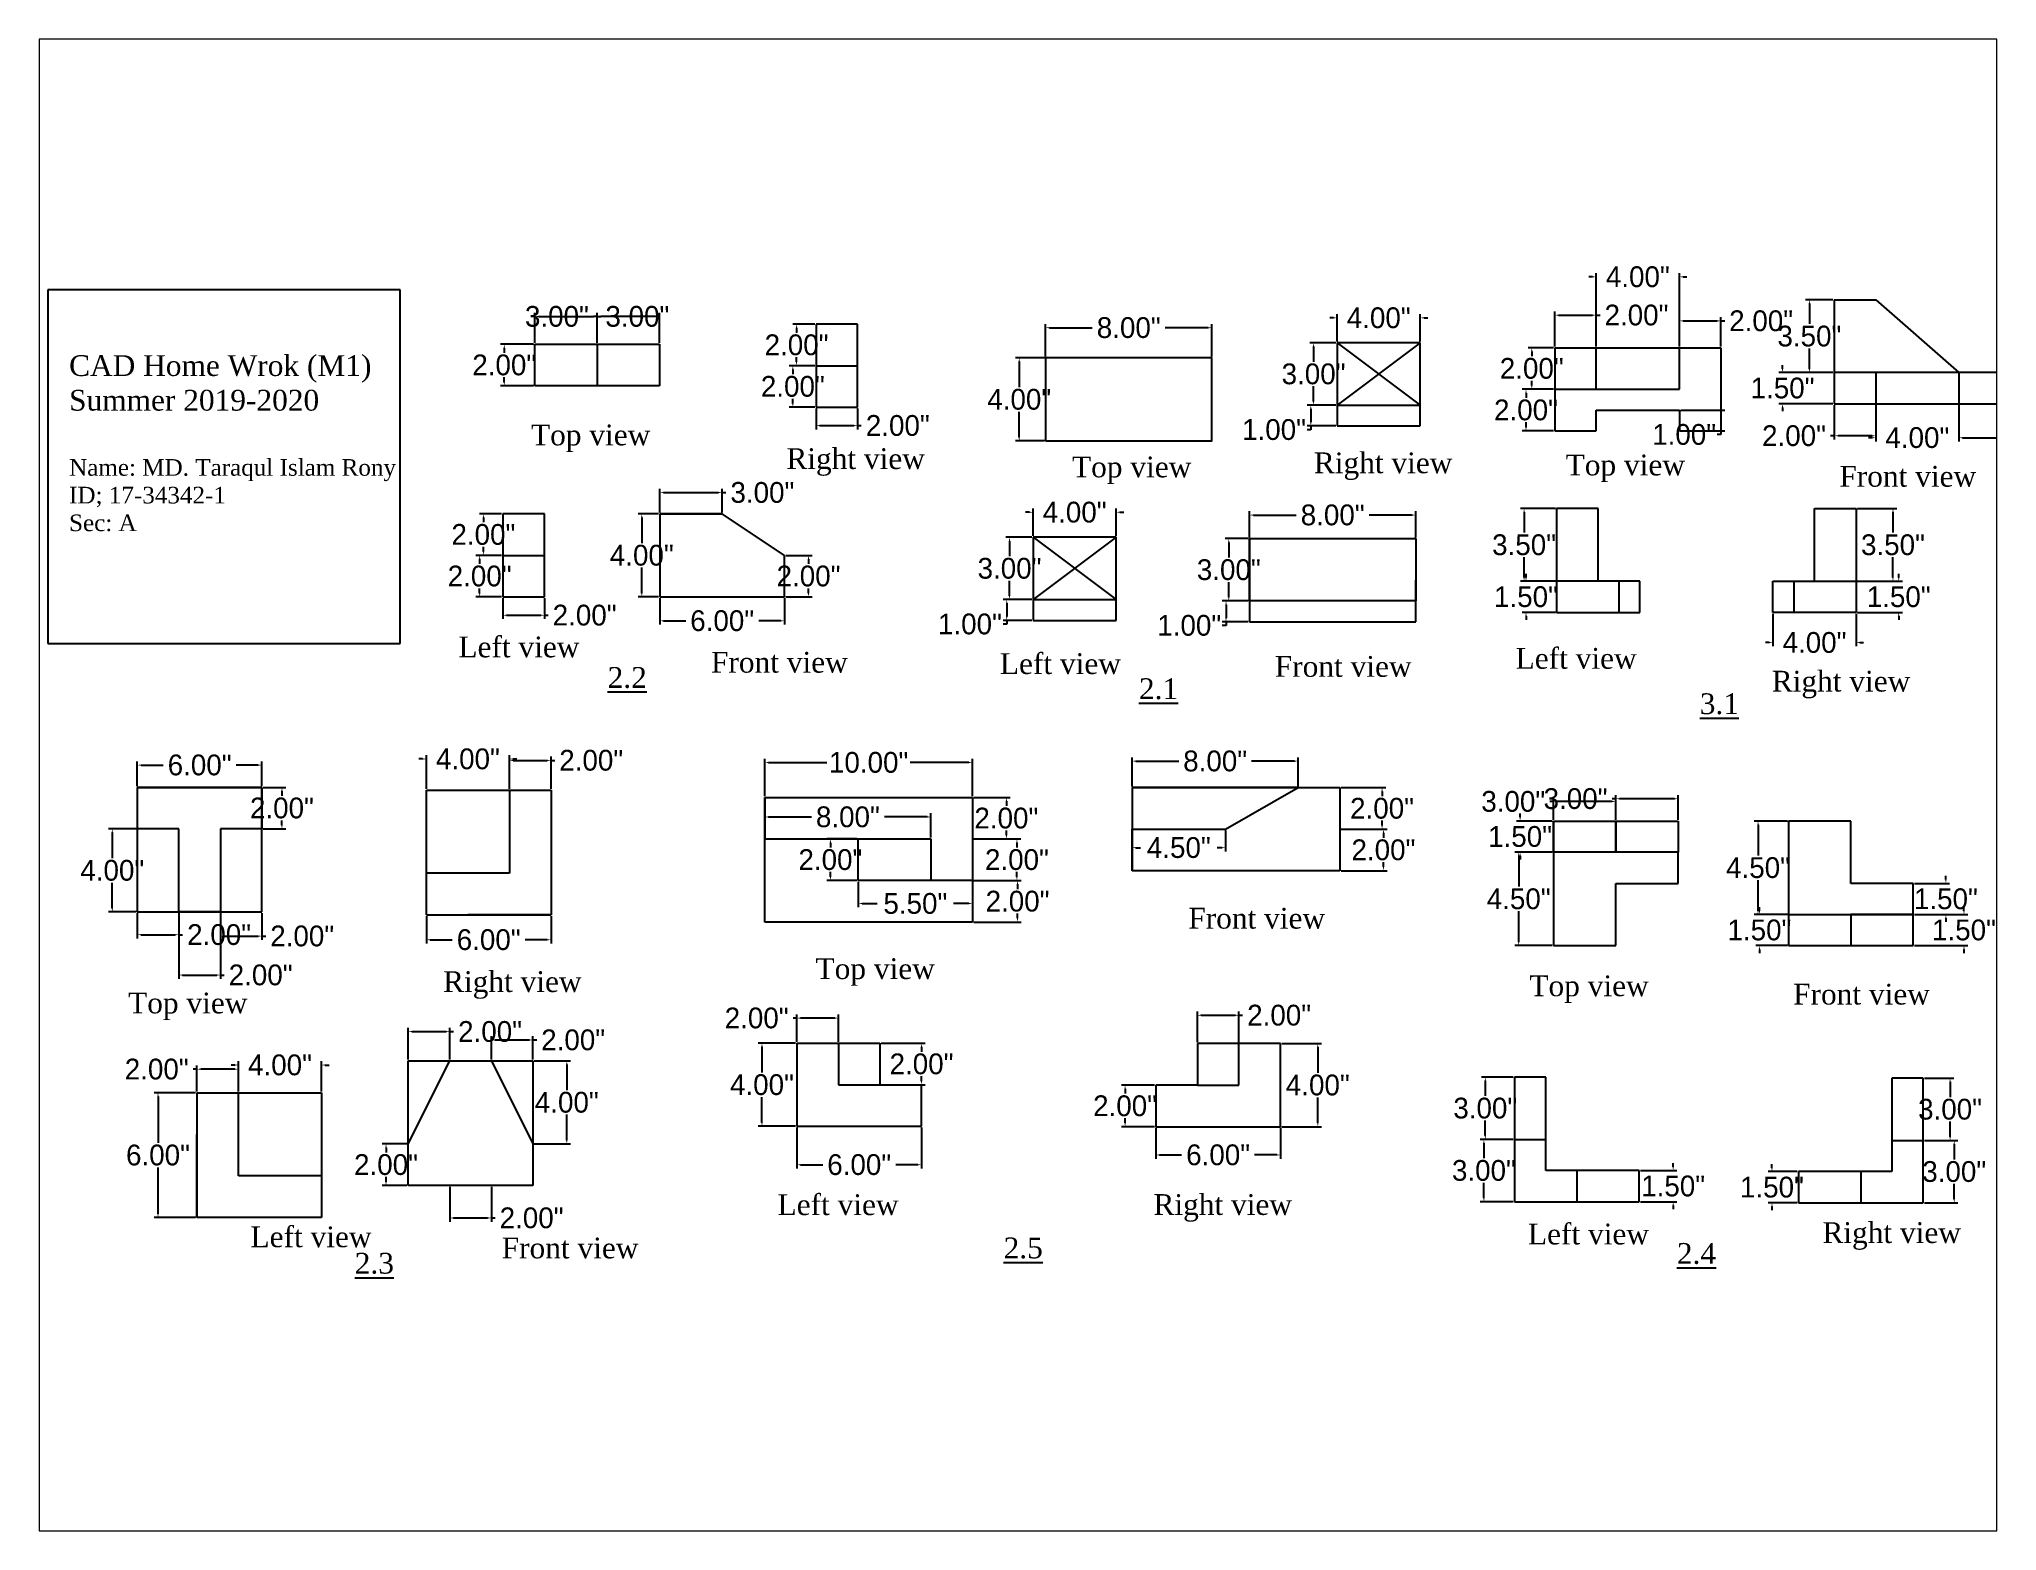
# Paper-space layout 'Layout2' of a CAD drawing. Header units: inches. Extents: x 1.05 to 9.45, y 0.8 to 7.2.
# The model-space entities are those that its viewports show. They can reach past a viewport. Long polylines and large blocks are cut down to what shows.
import ezdxf

# ---------------------------------------------------------------- set-up
doc = ezdxf.new("R2010")
doc.units = ezdxf.units.IN
doc.header["$MEASUREMENT"] = 0
doc.dimstyles.get("Standard").update_dxf_attribs({"dimtxt": 1, "dimasz": 0.18, "dimexe": 0.18, "dimexo": 0.0625, "dimgap": 0.09, "dimtad": 0, "dimtih": 1, "dimtoh": 1, "dimzin": 0, "dimdsep": 46, "dimlunit": 3, "dimtxsty": 'Standard', "dimcen": 0.09, "dimadec": 0, "dimazin": 0, "dimtfac": 1, "dimtofl": 0, "dimtmove": 0, "dimatfit": 3, "dimfxl": 1, "dimtolj": 1, "dimtzin": 0, "dimarcsym": 0})

psp = doc.layouts.new('Layout2')

msp = doc.modelspace()

# ---------------------------------------------------------------- texts
at = {"char_height": 1, "attachment_point": 1}
for s, insert in [('{\\fTimes New Roman|b0|i0|c0|p18;CAD Home Wrok (M1)\\PSummer 2019-2020\\P\\P\\H0.8x;Name: MD. Taraqul Islam Rony\\PID; 17-34342-1\\PSec: A}', (1, 46)), ('{\\fTimes New Roman|b0|i0|c0|p18;Top view}', (23.235, 42.662)), ('{\\fTimes New Roman|b0|i0|c0|p18;Right view}', (35.528, 41.522)), ('{\\fTimes New Roman|b0|i0|c0|p18;Top view}', (49.278, 41.123)), ('{\\fTimes New Roman|b0|i0|c0|p18;Right view}', (60.921, 41.32)), ('{\\fTimes New Roman|b0|i0|c0|p18;Top view}', (73.041, 41.216)), ('{\\fTimes New Roman|b0|i0|c0|p18;Front view}', (86.216, 40.671)), ('{\\fTimes New Roman|b0|i0|c0|p18;Left view}', (19.741, 32.459)), ('{\\fTimes New Roman|b0|i0|c0|p18;Front view}', (31.9, 31.721)), ('{\\fTimes New Roman|b0|i0|c0|p18;Left view}', (45.806, 31.654)), ('{\\fTimes New Roman|b0|i0|c0|p18;Front view}', (59.04, 31.52)), ('{\\fTimes New Roman|b0|i0|c0|p18;Left view}', (70.632, 31.908)), ('{\\fTimes New Roman|b0|i0|c0|p18;\\L2.2}', (26.924, 30.989)), ('{\\fTimes New Roman|b0|i0|c0|p18;\\L2.1}', (52.5, 30.448)), ('{\\fTimes New Roman|b0|i0|c0|p18;Right view}', (82.963, 30.81)), ('{\\fTimes New Roman|b0|i0|c0|p18;\\L3.1}', (79.497, 29.725)), ('{\\fTimes New Roman|b0|i0|c0|p18;Front view}', (54.877, 19.4)), ('{\\fTimes New Roman|b0|i0|c0|p18;Top view}', (36.932, 16.972)), ('{\\fTimes New Roman|b0|i0|c0|p18;Right view}', (19.002, 16.349)), ('{\\fTimes New Roman|b0|i0|c0|p18;Top view}', (71.294, 16.147)), ('{\\fTimes New Roman|b0|i0|c0|p18;Top view}', (3.841, 15.32)), ('{\\fTimes New Roman|b0|i0|c0|p18;Front view}', (83.99, 15.745)), ('{\\fTimes New Roman|b0|i0|c0|p18;Left view}', (35.104, 5.611)), ('{\\fTimes New Roman|b0|i0|c0|p18;Right view}', (53.2, 5.619)), ('{\\fTimes New Roman|b0|i0|c0|p18;Left view}', (9.732, 4.065)), ('{\\fTimes New Roman|b0|i0|c0|p18;Left view}', (71.226, 4.199)), ('{\\fTimes New Roman|b0|i0|c0|p18;Right view}', (85.401, 4.266)), ('{\\fTimes New Roman|b0|i0|c0|p18;Front view}', (21.824, 3.528)), ('{\\fTimes New Roman|b0|i0|c0|p18;\\L2.5}', (45.987, 3.531)), ('{\\fTimes New Roman|b0|i0|c0|p18;\\L2.4}', (78.394, 3.265)), ('{\\fTimes New Roman|b0|i0|c0|p18;\\L2.3}', (14.751, 2.795))]:
    msp.add_mtext(s, dxfattribs=dict(at, insert=insert))

# ---------------------------------------------------------------- blocks, each defined once
blk = doc.blocks.new('*D1')
at = {"color": 0, "lineweight": -2}
for p, q in [((47.948, 45.871), (46.559, 45.871)), ((46.739, 45.691), (46.739, 44.461)), ((46.739, 42.051), (46.739, 43.281)), ((47.948, 41.871), (46.559, 41.871))]:
    blk.add_line(p, q, dxfattribs=at)
at = {"color": 0}
for points in [[(46.709, 45.691), (46.769, 45.691), (46.739, 45.871)], [(46.709, 42.051), (46.769, 42.051), (46.739, 41.871)]]:
    blk.add_solid(points, dxfattribs=at)
at = {"layer": 'Defpoints', "color": 0}
for p in [(48.01, 45.871), (46.739, 41.871), (48.01, 41.871)]:
    blk.add_point(p, dxfattribs=at)
at = {"color": 0, "insert": (46.739, 43.871), "char_height": 1, "attachment_point": 5}
blk.add_mtext('\\A1;4.00"', dxfattribs=at)
blk = doc.blocks.new('*D2')
at = {"color": 0, "lineweight": -2}
for p, q in [((48.01, 45.934), (48.01, 47.502)), ((48.19, 47.322), (50.254, 47.322)), ((55.83, 47.322), (53.767, 47.322)), ((56.01, 45.934), (56.01, 47.502))]:
    blk.add_line(p, q, dxfattribs=at)
at = {"color": 0}
for points in [[(48.19, 47.352), (48.19, 47.292), (48.01, 47.322)], [(55.83, 47.352), (55.83, 47.292), (56.01, 47.322)]]:
    blk.add_solid(points, dxfattribs=at)
at = {"layer": 'Defpoints', "color": 0}
for p in [(56.01, 47.322), (48.01, 45.871), (56.01, 45.871)]:
    blk.add_point(p, dxfattribs=at)
at = {"color": 0, "insert": (52.01, 47.322), "char_height": 1, "attachment_point": 5}
blk.add_mtext('\\A1;8.00"', dxfattribs=at)
blk = doc.blocks.new('*D3')
at = {"color": 0, "lineweight": -2}
for p, q in [((47.344, 37.237), (46.091, 37.237)), ((46.271, 37.057), (46.271, 36.327)), ((46.271, 34.417), (46.271, 35.147)), ((47.344, 34.237), (46.091, 34.237))]:
    blk.add_line(p, q, dxfattribs=at)
at = {"color": 0}
for points in [[(46.241, 37.057), (46.301, 37.057), (46.271, 37.237)], [(46.241, 34.417), (46.301, 34.417), (46.271, 34.237)]]:
    blk.add_solid(points, dxfattribs=at)
at = {"layer": 'Defpoints', "color": 0}
for p in [(47.406, 37.237), (46.271, 34.237), (47.406, 34.237)]:
    blk.add_point(p, dxfattribs=at)
at = {"color": 0, "insert": (46.271, 35.737), "char_height": 1, "attachment_point": 5}
blk.add_mtext('\\A1;3.00"', dxfattribs=at)
blk = doc.blocks.new('*D4')
at = {"color": 0, "lineweight": -2}
for p, q in [((47.344, 34.237), (45.957, 34.237)), ((46.137, 34.057), (46.137, 33.417)), ((47.344, 33.237), (45.957, 33.237)), ((46.137, 33.057), (45.957, 33.057)), ((46.137, 33.237), (46.137, 33.057))]:
    blk.add_line(p, q, dxfattribs=at)
at = {"color": 0}
for points in [[(46.107, 34.057), (46.167, 34.057), (46.137, 34.237)], [(46.107, 33.417), (46.167, 33.417), (46.137, 33.237)]]:
    blk.add_solid(points, dxfattribs=at)
at = {"layer": 'Defpoints', "color": 0}
for p in [(47.406, 34.237), (46.137, 33.237), (47.406, 33.237)]:
    blk.add_point(p, dxfattribs=at)
at = {"color": 0, "insert": (44.367, 33.057), "char_height": 1, "attachment_point": 5}
blk.add_mtext('\\A1;1.00"', dxfattribs=at)
blk = doc.blocks.new('*D5')
at = {"color": 0, "lineweight": -2}
for p, q in [((47.226, 38.44), (47.046, 38.44)), ((47.406, 37.3), (47.406, 38.62)), ((51.406, 37.3), (51.406, 38.62)), ((51.586, 38.44), (51.766, 38.44))]:
    blk.add_line(p, q, dxfattribs=at)
at = {"color": 0}
for points in [[(47.226, 38.47), (47.226, 38.41), (47.406, 38.44)], [(51.586, 38.47), (51.586, 38.41), (51.406, 38.44)]]:
    blk.add_solid(points, dxfattribs=at)
at = {"layer": 'Defpoints', "color": 0}
for p in [(47.406, 38.44), (47.406, 37.237), (51.406, 37.237)]:
    blk.add_point(p, dxfattribs=at)
at = {"color": 0, "insert": (49.406, 38.44), "char_height": 1, "attachment_point": 5}
blk.add_mtext('\\A1;4.00"', dxfattribs=at)
blk = doc.blocks.new('*D6')
at = {"color": 0, "lineweight": -2}
for p, q in [((57.765, 37.171), (56.646, 37.171)), ((56.826, 36.991), (56.826, 36.261)), ((56.826, 34.351), (56.826, 35.081)), ((57.765, 34.171), (56.646, 34.171))]:
    blk.add_line(p, q, dxfattribs=at)
at = {"color": 0}
for points in [[(56.796, 36.991), (56.856, 36.991), (56.826, 37.171)], [(56.796, 34.351), (56.856, 34.351), (56.826, 34.171)]]:
    blk.add_solid(points, dxfattribs=at)
at = {"layer": 'Defpoints', "color": 0}
for p in [(57.828, 37.171), (56.826, 34.171), (57.828, 34.171)]:
    blk.add_point(p, dxfattribs=at)
at = {"color": 0, "insert": (56.826, 35.671), "char_height": 1, "attachment_point": 5}
blk.add_mtext('\\A1;3.00"', dxfattribs=at)
blk = doc.blocks.new('*D7')
at = {"color": 0, "lineweight": -2}
for p, q in [((57.703, 34.171), (56.513, 34.171)), ((56.693, 33.991), (56.693, 33.351)), ((57.765, 33.171), (56.513, 33.171)), ((56.693, 32.991), (56.513, 32.991)), ((56.693, 33.171), (56.693, 32.991))]:
    blk.add_line(p, q, dxfattribs=at)
at = {"color": 0}
for points in [[(56.663, 33.991), (56.723, 33.991), (56.693, 34.171)], [(56.663, 33.351), (56.723, 33.351), (56.693, 33.171)]]:
    blk.add_solid(points, dxfattribs=at)
at = {"layer": 'Defpoints', "color": 0}
for p in [(57.765, 34.171), (56.693, 33.171), (57.828, 33.171)]:
    blk.add_point(p, dxfattribs=at)
at = {"color": 0, "insert": (54.923, 32.991), "char_height": 1, "attachment_point": 5}
blk.add_mtext('\\A1;1.00"', dxfattribs=at)
blk = doc.blocks.new('*D8')
at = {"color": 0, "lineweight": -2}
for p, q in [((57.828, 37.233), (57.828, 38.486)), ((58.008, 38.306), (60.071, 38.306)), ((65.648, 38.306), (63.585, 38.306)), ((65.828, 37.233), (65.828, 38.486))]:
    blk.add_line(p, q, dxfattribs=at)
at = {"color": 0}
for points in [[(58.008, 38.336), (58.008, 38.276), (57.828, 38.306)], [(65.648, 38.336), (65.648, 38.276), (65.828, 38.306)]]:
    blk.add_solid(points, dxfattribs=at)
at = {"layer": 'Defpoints', "color": 0}
for p in [(57.828, 38.306), (57.828, 37.171), (65.828, 37.171)]:
    blk.add_point(p, dxfattribs=at)
at = {"color": 0, "insert": (61.828, 38.306), "char_height": 1, "attachment_point": 5}
blk.add_mtext('\\A1;8.00"', dxfattribs=at)
blk = doc.blocks.new('*D9')
at = {"color": 0, "lineweight": -2}
for p, q in [((61.981, 46.595), (60.728, 46.595)), ((60.908, 46.415), (60.908, 45.685)), ((60.908, 43.775), (60.908, 44.505)), ((61.981, 43.595), (60.728, 43.595))]:
    blk.add_line(p, q, dxfattribs=at)
at = {"color": 0}
for points in [[(60.878, 46.415), (60.938, 46.415), (60.908, 46.595)], [(60.878, 43.775), (60.938, 43.775), (60.908, 43.595)]]:
    blk.add_solid(points, dxfattribs=at)
at = {"layer": 'Defpoints', "color": 0}
for p in [(62.043, 46.595), (60.908, 43.595), (62.043, 43.595)]:
    blk.add_point(p, dxfattribs=at)
at = {"color": 0, "insert": (60.908, 45.095), "char_height": 1, "attachment_point": 5}
blk.add_mtext('\\A1;3.00"', dxfattribs=at)
blk = doc.blocks.new('*D10')
at = {"color": 0, "lineweight": -2}
for p, q in [((61.981, 43.595), (60.594, 43.595)), ((60.774, 43.415), (60.774, 42.775)), ((61.981, 42.595), (60.594, 42.595)), ((60.774, 42.415), (60.594, 42.415)), ((60.774, 42.595), (60.774, 42.415))]:
    blk.add_line(p, q, dxfattribs=at)
at = {"color": 0}
for points in [[(60.744, 43.415), (60.804, 43.415), (60.774, 43.595)], [(60.744, 42.775), (60.804, 42.775), (60.774, 42.595)]]:
    blk.add_solid(points, dxfattribs=at)
at = {"layer": 'Defpoints', "color": 0}
for p in [(62.043, 43.595), (60.774, 42.595), (62.043, 42.595)]:
    blk.add_point(p, dxfattribs=at)
at = {"color": 0, "insert": (59.004, 42.415), "char_height": 1, "attachment_point": 5}
blk.add_mtext('\\A1;1.00"', dxfattribs=at)
blk = doc.blocks.new('*D11')
at = {"color": 0, "lineweight": -2}
for p, q in [((61.863, 47.797), (61.683, 47.797)), ((62.043, 46.657), (62.043, 47.977)), ((66.043, 46.657), (66.043, 47.977)), ((66.223, 47.797), (66.403, 47.797))]:
    blk.add_line(p, q, dxfattribs=at)
at = {"color": 0}
for points in [[(61.863, 47.827), (61.863, 47.767), (62.043, 47.797)], [(66.223, 47.827), (66.223, 47.767), (66.043, 47.797)]]:
    blk.add_solid(points, dxfattribs=at)
at = {"layer": 'Defpoints', "color": 0}
for p in [(62.043, 47.797), (62.043, 46.595), (66.043, 46.595)]:
    blk.add_point(p, dxfattribs=at)
at = {"color": 0, "insert": (64.043, 47.797), "char_height": 1, "attachment_point": 5}
blk.add_mtext('\\A1;4.00"', dxfattribs=at)
blk = doc.blocks.new('*D12')
at = {"color": 0, "lineweight": -2}
for p, q in [((23.42, 46.588), (23.42, 48.043)), ((23.6, 47.863), (26.24, 47.863)), ((26.42, 46.588), (26.42, 48.043)), ((26.42, 47.863), (26.6, 47.863))]:
    blk.add_line(p, q, dxfattribs=at)
at = {"color": 0}
for points in [[(23.6, 47.893), (23.6, 47.833), (23.42, 47.863)], [(26.24, 47.893), (26.24, 47.833), (26.42, 47.863)]]:
    blk.add_solid(points, dxfattribs=at)
at = {"layer": 'Defpoints', "color": 0}
for p in [(26.42, 47.863), (23.42, 46.526), (26.42, 46.526)]:
    blk.add_point(p, dxfattribs=at)
at = {"color": 0, "insert": (28.357, 47.863), "char_height": 1, "attachment_point": 5}
blk.add_mtext('\\A1;3.00"', dxfattribs=at)
blk = doc.blocks.new('*D13')
at = {"color": 0, "lineweight": -2}
for p, q in [((26.42, 47.863), (26.24, 47.863)), ((26.42, 46.588), (26.42, 48.043)), ((29.24, 47.863), (26.6, 47.863)), ((29.42, 46.588), (29.42, 48.043))]:
    blk.add_line(p, q, dxfattribs=at)
at = {"color": 0}
for points in [[(26.6, 47.893), (26.6, 47.833), (26.42, 47.863)], [(29.24, 47.893), (29.24, 47.833), (29.42, 47.863)]]:
    blk.add_solid(points, dxfattribs=at)
at = {"layer": 'Defpoints', "color": 0}
for p in [(26.42, 47.863), (26.42, 46.526), (29.42, 46.526)]:
    blk.add_point(p, dxfattribs=at)
at = {"color": 0, "insert": (24.484, 47.863), "char_height": 1, "attachment_point": 5}
blk.add_mtext('\\A1;3.00"', dxfattribs=at)
blk = doc.blocks.new('*D14')
at = {"color": 0, "lineweight": -2}
for p, q in [((23.358, 46.526), (21.769, 46.526)), ((21.949, 46.346), (21.949, 46.116)), ((23.358, 44.526), (21.769, 44.526)), ((21.949, 44.706), (21.949, 44.936))]:
    blk.add_line(p, q, dxfattribs=at)
at = {"color": 0}
for points in [[(21.919, 46.346), (21.979, 46.346), (21.949, 46.526)], [(21.919, 44.706), (21.979, 44.706), (21.949, 44.526)]]:
    blk.add_solid(points, dxfattribs=at)
at = {"layer": 'Defpoints', "color": 0}
for p in [(23.42, 46.526), (21.949, 44.526), (23.42, 44.526)]:
    blk.add_point(p, dxfattribs=at)
at = {"color": 0, "insert": (21.949, 45.526), "char_height": 1, "attachment_point": 5}
blk.add_mtext('\\A1;2.00"', dxfattribs=at)
blk = doc.blocks.new('*D15')
at = {"color": 0, "lineweight": -2}
for p, q in [((21.819, 38.366), (20.765, 38.366)), ((20.945, 38.186), (20.945, 37.956)), ((20.945, 36.546), (20.945, 36.776)), ((21.819, 36.366), (20.765, 36.366))]:
    blk.add_line(p, q, dxfattribs=at)
at = {"color": 0}
for points in [[(20.915, 38.186), (20.975, 38.186), (20.945, 38.366)], [(20.915, 36.546), (20.975, 36.546), (20.945, 36.366)]]:
    blk.add_solid(points, dxfattribs=at)
at = {"layer": 'Defpoints', "color": 0}
for p in [(21.882, 38.366), (20.945, 36.366), (21.882, 36.366)]:
    blk.add_point(p, dxfattribs=at)
at = {"color": 0, "insert": (20.945, 37.366), "char_height": 1, "attachment_point": 5}
blk.add_mtext('\\A1;2.00"', dxfattribs=at)
blk = doc.blocks.new('*D16')
at = {"color": 0, "lineweight": -2}
for p, q in [((21.819, 36.366), (20.585, 36.366)), ((20.765, 36.186), (20.765, 35.956)), ((21.819, 34.366), (20.585, 34.366)), ((20.765, 34.546), (20.765, 34.776))]:
    blk.add_line(p, q, dxfattribs=at)
at = {"color": 0}
for points in [[(20.735, 36.186), (20.795, 36.186), (20.765, 36.366)], [(20.735, 34.546), (20.795, 34.546), (20.765, 34.366)]]:
    blk.add_solid(points, dxfattribs=at)
at = {"layer": 'Defpoints', "color": 0}
for p in [(20.765, 36.366), (21.882, 36.366), (21.882, 34.366)]:
    blk.add_point(p, dxfattribs=at)
at = {"color": 0, "insert": (20.765, 35.366), "char_height": 1, "attachment_point": 5}
blk.add_mtext('\\A1;2.00"', dxfattribs=at)
blk = doc.blocks.new('*D17')
at = {"color": 0, "lineweight": -2}
for p, q in [((21.882, 34.303), (21.882, 33.303)), ((23.882, 34.303), (23.882, 33.303)), ((22.062, 33.483), (23.702, 33.483)), ((23.882, 33.483), (24.062, 33.483))]:
    blk.add_line(p, q, dxfattribs=at)
at = {"color": 0}
for points in [[(22.062, 33.513), (22.062, 33.453), (21.882, 33.483)], [(23.702, 33.513), (23.702, 33.453), (23.882, 33.483)]]:
    blk.add_solid(points, dxfattribs=at)
at = {"layer": 'Defpoints', "color": 0}
for p in [(21.882, 34.366), (23.882, 34.366), (23.882, 33.483)]:
    blk.add_point(p, dxfattribs=at)
at = {"color": 0, "insert": (25.819, 33.483), "char_height": 1, "attachment_point": 5}
blk.add_mtext('\\A1;2.00"', dxfattribs=at)
blk = doc.blocks.new('*D18')
at = {"color": 0, "lineweight": -2}
for p, q in [((29.44, 38.428), (29.44, 39.568)), ((29.62, 39.388), (32.26, 39.388)), ((32.44, 38.428), (32.44, 39.568)), ((32.44, 39.388), (32.62, 39.388))]:
    blk.add_line(p, q, dxfattribs=at)
at = {"color": 0}
for points in [[(29.62, 39.418), (29.62, 39.358), (29.44, 39.388)], [(32.26, 39.418), (32.26, 39.358), (32.44, 39.388)]]:
    blk.add_solid(points, dxfattribs=at)
at = {"layer": 'Defpoints', "color": 0}
for p in [(32.44, 39.388), (29.44, 38.366), (32.44, 38.366)]:
    blk.add_point(p, dxfattribs=at)
at = {"color": 0, "insert": (34.376, 39.388), "char_height": 1, "attachment_point": 5}
blk.add_mtext('\\A1;3.00"', dxfattribs=at)
blk = doc.blocks.new('*D19')
at = {"color": 0, "lineweight": -2}
for p, q in [((29.377, 38.366), (28.39, 38.366)), ((28.57, 38.186), (28.57, 36.956)), ((28.57, 34.546), (28.57, 35.776)), ((29.377, 34.366), (28.39, 34.366))]:
    blk.add_line(p, q, dxfattribs=at)
at = {"color": 0}
for points in [[(28.54, 38.186), (28.6, 38.186), (28.57, 38.366)], [(28.54, 34.546), (28.6, 34.546), (28.57, 34.366)]]:
    blk.add_solid(points, dxfattribs=at)
at = {"layer": 'Defpoints', "color": 0}
for p in [(29.44, 38.366), (28.57, 34.366), (29.44, 34.366)]:
    blk.add_point(p, dxfattribs=at)
at = {"color": 0, "insert": (28.57, 36.366), "char_height": 1, "attachment_point": 5}
blk.add_mtext('\\A1;4.00"', dxfattribs=at)
blk = doc.blocks.new('*D20')
at = {"color": 0, "lineweight": -2}
for p, q in [((29.44, 34.303), (29.44, 33.036)), ((35.44, 34.303), (35.44, 33.036)), ((29.62, 33.216), (30.683, 33.216)), ((35.26, 33.216), (34.196, 33.216))]:
    blk.add_line(p, q, dxfattribs=at)
at = {"color": 0}
for points in [[(29.62, 33.246), (29.62, 33.186), (29.44, 33.216)], [(35.26, 33.246), (35.26, 33.186), (35.44, 33.216)]]:
    blk.add_solid(points, dxfattribs=at)
at = {"layer": 'Defpoints', "color": 0}
for p in [(29.44, 34.366), (35.44, 34.366), (29.44, 33.216)]:
    blk.add_point(p, dxfattribs=at)
at = {"color": 0, "insert": (32.44, 33.216), "char_height": 1, "attachment_point": 5}
blk.add_mtext('\\A1;6.00"', dxfattribs=at)
blk = doc.blocks.new('*D21')
at = {"color": 0, "lineweight": -2}
for p, q in [((35.502, 36.366), (36.776, 36.366)), ((36.596, 36.186), (36.596, 35.956)), ((35.502, 34.366), (36.776, 34.366)), ((36.596, 34.546), (36.596, 34.776))]:
    blk.add_line(p, q, dxfattribs=at)
at = {"color": 0}
for points in [[(36.566, 36.186), (36.626, 36.186), (36.596, 36.366)], [(36.566, 34.546), (36.626, 34.546), (36.596, 34.366)]]:
    blk.add_solid(points, dxfattribs=at)
at = {"layer": 'Defpoints', "color": 0}
for p in [(35.44, 36.366), (35.44, 34.366), (36.596, 34.366)]:
    blk.add_point(p, dxfattribs=at)
at = {"color": 0, "insert": (36.596, 35.366), "char_height": 1, "attachment_point": 5}
blk.add_mtext('\\A1;2.00"', dxfattribs=at)
blk = doc.blocks.new('*D22')
at = {"color": 0, "lineweight": -2}
for p, q in [((36.894, 47.494), (35.84, 47.494)), ((36.02, 47.314), (36.02, 47.084)), ((36.894, 45.494), (35.84, 45.494)), ((36.02, 45.674), (36.02, 45.904))]:
    blk.add_line(p, q, dxfattribs=at)
at = {"color": 0}
for points in [[(35.99, 47.314), (36.05, 47.314), (36.02, 47.494)], [(35.99, 45.674), (36.05, 45.674), (36.02, 45.494)]]:
    blk.add_solid(points, dxfattribs=at)
at = {"layer": 'Defpoints', "color": 0}
for p in [(36.956, 47.494), (36.02, 45.494), (36.956, 45.494)]:
    blk.add_point(p, dxfattribs=at)
at = {"color": 0, "insert": (36.02, 46.494), "char_height": 1, "attachment_point": 5}
blk.add_mtext('\\A1;2.00"', dxfattribs=at)
blk = doc.blocks.new('*D23')
at = {"color": 0, "lineweight": -2}
for p, q in [((36.894, 45.494), (35.66, 45.494)), ((35.84, 45.314), (35.84, 45.084)), ((36.894, 43.494), (35.66, 43.494)), ((35.84, 43.674), (35.84, 43.904))]:
    blk.add_line(p, q, dxfattribs=at)
at = {"color": 0}
for points in [[(35.81, 45.314), (35.87, 45.314), (35.84, 45.494)], [(35.81, 43.674), (35.87, 43.674), (35.84, 43.494)]]:
    blk.add_solid(points, dxfattribs=at)
at = {"layer": 'Defpoints', "color": 0}
for p in [(35.84, 45.494), (36.956, 45.494), (36.956, 43.494)]:
    blk.add_point(p, dxfattribs=at)
at = {"color": 0, "insert": (35.84, 44.494), "char_height": 1, "attachment_point": 5}
blk.add_mtext('\\A1;2.00"', dxfattribs=at)
blk = doc.blocks.new('*D24')
at = {"color": 0, "lineweight": -2}
for p, q in [((36.956, 43.431), (36.956, 42.431)), ((38.956, 43.431), (38.956, 42.431)), ((37.136, 42.611), (38.776, 42.611)), ((38.956, 42.611), (39.136, 42.611))]:
    blk.add_line(p, q, dxfattribs=at)
at = {"color": 0}
for points in [[(37.136, 42.641), (37.136, 42.581), (36.956, 42.611)], [(38.776, 42.641), (38.776, 42.581), (38.956, 42.611)]]:
    blk.add_solid(points, dxfattribs=at)
at = {"layer": 'Defpoints', "color": 0}
for p in [(36.956, 43.494), (38.956, 43.494), (38.956, 42.611)]:
    blk.add_point(p, dxfattribs=at)
at = {"color": 0, "insert": (40.893, 42.611), "char_height": 1, "attachment_point": 5}
blk.add_mtext('\\A1;2.00"', dxfattribs=at)
blk = doc.blocks.new('*D25')
at = {"color": 0, "lineweight": -2}
for p, q in [((4.286, 25.263), (4.286, 26.451)), ((10.286, 25.263), (10.286, 26.451)), ((4.466, 26.271), (5.529, 26.271)), ((10.106, 26.271), (9.043, 26.271))]:
    blk.add_line(p, q, dxfattribs=at)
at = {"color": 0}
for points in [[(4.466, 26.301), (4.466, 26.241), (4.286, 26.271)], [(10.106, 26.301), (10.106, 26.241), (10.286, 26.271)]]:
    blk.add_solid(points, dxfattribs=at)
at = {"layer": 'Defpoints', "color": 0}
for p in [(4.286, 26.271), (4.286, 25.2), (10.286, 25.2)]:
    blk.add_point(p, dxfattribs=at)
at = {"color": 0, "insert": (7.286, 26.271), "char_height": 1, "attachment_point": 5}
blk.add_mtext('\\A1;6.00"', dxfattribs=at)
blk = doc.blocks.new('*D26')
at = {"color": 0, "lineweight": -2}
for p, q in [((10.349, 25.2), (11.427, 25.2)), ((11.247, 25.02), (11.247, 24.79)), ((11.247, 23.38), (11.247, 23.61)), ((10.349, 23.2), (11.427, 23.2))]:
    blk.add_line(p, q, dxfattribs=at)
at = {"color": 0}
for points in [[(11.217, 25.02), (11.277, 25.02), (11.247, 25.2)], [(11.217, 23.38), (11.277, 23.38), (11.247, 23.2)]]:
    blk.add_solid(points, dxfattribs=at)
at = {"layer": 'Defpoints', "color": 0}
for p in [(10.286, 25.2), (10.286, 23.2), (11.247, 23.2)]:
    blk.add_point(p, dxfattribs=at)
at = {"color": 0, "insert": (11.247, 24.2), "char_height": 1, "attachment_point": 5}
blk.add_mtext('\\A1;2.00"', dxfattribs=at)
blk = doc.blocks.new('*D27')
at = {"color": 0, "lineweight": -2}
for p, q in [((4.224, 23.2), (2.901, 23.2)), ((3.081, 23.02), (3.081, 21.79)), ((3.081, 19.38), (3.081, 20.61)), ((4.224, 19.2), (2.901, 19.2))]:
    blk.add_line(p, q, dxfattribs=at)
at = {"color": 0}
for points in [[(3.051, 23.02), (3.111, 23.02), (3.081, 23.2)], [(3.051, 19.38), (3.111, 19.38), (3.081, 19.2)]]:
    blk.add_solid(points, dxfattribs=at)
at = {"layer": 'Defpoints', "color": 0}
for p in [(4.286, 23.2), (3.081, 19.2), (4.286, 19.2)]:
    blk.add_point(p, dxfattribs=at)
at = {"color": 0, "insert": (3.081, 21.2), "char_height": 1, "attachment_point": 5}
blk.add_mtext('\\A1;4.00"', dxfattribs=at)
blk = doc.blocks.new('*D28')
at = {"color": 0, "lineweight": -2}
for p, q in [((4.286, 19.138), (4.286, 17.926)), ((6.286, 19.138), (6.286, 17.926)), ((4.466, 18.106), (6.106, 18.106)), ((6.286, 18.106), (6.466, 18.106))]:
    blk.add_line(p, q, dxfattribs=at)
at = {"color": 0}
for points in [[(4.466, 18.136), (4.466, 18.076), (4.286, 18.106)], [(6.106, 18.136), (6.106, 18.076), (6.286, 18.106)]]:
    blk.add_solid(points, dxfattribs=at)
at = {"layer": 'Defpoints', "color": 0}
for p in [(4.286, 19.2), (6.286, 19.2), (6.286, 18.106)]:
    blk.add_point(p, dxfattribs=at)
at = {"color": 0, "insert": (8.223, 18.106), "char_height": 1, "attachment_point": 5}
blk.add_mtext('\\A1;2.00"', dxfattribs=at)
blk = doc.blocks.new('*D29')
at = {"color": 0, "lineweight": -2}
for p, q in [((8.286, 19.138), (8.286, 17.859)), ((10.286, 19.138), (10.286, 17.859)), ((8.466, 18.039), (10.106, 18.039)), ((10.286, 18.039), (10.466, 18.039))]:
    blk.add_line(p, q, dxfattribs=at)
at = {"color": 0}
for points in [[(8.466, 18.069), (8.466, 18.009), (8.286, 18.039)], [(10.106, 18.069), (10.106, 18.009), (10.286, 18.039)]]:
    blk.add_solid(points, dxfattribs=at)
at = {"layer": 'Defpoints', "color": 0}
for p in [(8.286, 19.2), (10.286, 19.2), (10.286, 18.039)]:
    blk.add_point(p, dxfattribs=at)
at = {"color": 0, "insert": (12.223, 18.039), "char_height": 1, "attachment_point": 5}
blk.add_mtext('\\A1;2.00"', dxfattribs=at)
blk = doc.blocks.new('*D30')
at = {"color": 0, "lineweight": -2}
for p, q in [((6.286, 19.138), (6.286, 15.985)), ((8.286, 19.138), (8.286, 15.985)), ((6.466, 16.165), (8.106, 16.165)), ((8.286, 16.165), (8.466, 16.165))]:
    blk.add_line(p, q, dxfattribs=at)
at = {"color": 0}
for points in [[(6.466, 16.195), (6.466, 16.135), (6.286, 16.165)], [(8.106, 16.195), (8.106, 16.135), (8.286, 16.165)]]:
    blk.add_solid(points, dxfattribs=at)
at = {"layer": 'Defpoints', "color": 0}
for p in [(6.286, 19.2), (8.286, 19.2), (8.286, 16.165)]:
    blk.add_point(p, dxfattribs=at)
at = {"color": 0, "insert": (10.223, 16.165), "char_height": 1, "attachment_point": 5}
blk.add_mtext('\\A1;2.00"', dxfattribs=at)
blk = doc.blocks.new('*D35')
at = {"color": 0, "lineweight": -2}
for p, q in [((7.093, 10.496), (5.101, 10.496)), ((5.281, 10.316), (5.281, 8.086)), ((5.281, 4.676), (5.281, 6.906)), ((7.093, 4.496), (5.101, 4.496))]:
    blk.add_line(p, q, dxfattribs=at)
at = {"color": 0}
for points in [[(5.251, 10.316), (5.311, 10.316), (5.281, 10.496)], [(5.251, 4.676), (5.311, 4.676), (5.281, 4.496)]]:
    blk.add_solid(points, dxfattribs=at)
at = {"layer": 'Defpoints', "color": 0}
for p in [(7.155, 10.496), (5.281, 4.496), (7.155, 4.496)]:
    blk.add_point(p, dxfattribs=at)
at = {"color": 0, "insert": (5.281, 7.496), "char_height": 1, "attachment_point": 5}
blk.add_mtext('\\A1;6.00"', dxfattribs=at)
blk = doc.blocks.new('*D36')
at = {"color": 0, "lineweight": -2}
for p, q in [((7.155, 11.633), (6.975, 11.633)), ((7.155, 10.558), (7.155, 11.813)), ((8.975, 11.633), (7.335, 11.633)), ((9.155, 10.558), (9.155, 11.813))]:
    blk.add_line(p, q, dxfattribs=at)
at = {"color": 0}
for points in [[(7.335, 11.663), (7.335, 11.603), (7.155, 11.633)], [(8.975, 11.663), (8.975, 11.603), (9.155, 11.633)]]:
    blk.add_solid(points, dxfattribs=at)
at = {"layer": 'Defpoints', "color": 0}
for p in [(7.155, 11.633), (7.155, 10.496), (9.155, 10.496)]:
    blk.add_point(p, dxfattribs=at)
at = {"color": 0, "insert": (5.219, 11.633), "char_height": 1, "attachment_point": 5}
blk.add_mtext('\\A1;2.00"', dxfattribs=at)
blk = doc.blocks.new('*D37')
at = {"color": 0, "lineweight": -2}
for p, q in [((8.975, 11.834), (8.795, 11.834)), ((9.155, 10.621), (9.155, 12.014)), ((13.155, 10.558), (13.155, 12.014)), ((13.335, 11.834), (13.515, 11.834))]:
    blk.add_line(p, q, dxfattribs=at)
at = {"color": 0}
for points in [[(8.975, 11.864), (8.975, 11.804), (9.155, 11.834)], [(13.335, 11.864), (13.335, 11.804), (13.155, 11.834)]]:
    blk.add_solid(points, dxfattribs=at)
at = {"layer": 'Defpoints', "color": 0}
for p in [(13.155, 11.834), (9.155, 10.558), (13.155, 10.496)]:
    blk.add_point(p, dxfattribs=at)
at = {"color": 0, "insert": (11.155, 11.834), "char_height": 1, "attachment_point": 5}
blk.add_mtext('\\A1;4.00"', dxfattribs=at)
blk = doc.blocks.new('*D38')
at = {"color": 0, "lineweight": -2}
for p, q in [((18.019, 26.564), (17.839, 26.564)), ((18.199, 25.13), (18.199, 26.744)), ((22.199, 25.13), (22.199, 26.744)), ((22.379, 26.564), (22.559, 26.564))]:
    blk.add_line(p, q, dxfattribs=at)
at = {"color": 0}
for points in [[(18.019, 26.594), (18.019, 26.534), (18.199, 26.564)], [(22.379, 26.594), (22.379, 26.534), (22.199, 26.564)]]:
    blk.add_solid(points, dxfattribs=at)
at = {"layer": 'Defpoints', "color": 0}
for p in [(22.199, 26.564), (18.199, 25.067), (22.199, 25.067)]:
    blk.add_point(p, dxfattribs=at)
at = {"color": 0, "insert": (20.199, 26.564), "char_height": 1, "attachment_point": 5}
blk.add_mtext('\\A1;4.00"', dxfattribs=at)
blk = doc.blocks.new('*D39')
at = {"color": 0, "lineweight": -2}
for p, q in [((18.199, 19.005), (18.199, 17.683)), ((24.199, 19.005), (24.199, 17.683)), ((18.379, 17.863), (19.442, 17.863)), ((24.019, 17.863), (22.956, 17.863))]:
    blk.add_line(p, q, dxfattribs=at)
at = {"color": 0}
for points in [[(18.379, 17.893), (18.379, 17.833), (18.199, 17.863)], [(24.019, 17.893), (24.019, 17.833), (24.199, 17.863)]]:
    blk.add_solid(points, dxfattribs=at)
at = {"layer": 'Defpoints', "color": 0}
for p in [(18.199, 19.067), (24.199, 19.067), (24.199, 17.863)]:
    blk.add_point(p, dxfattribs=at)
at = {"color": 0, "insert": (21.199, 17.863), "char_height": 1, "attachment_point": 5}
blk.add_mtext('\\A1;6.00"', dxfattribs=at)
blk = doc.blocks.new('*D40')
at = {"color": 0, "lineweight": -2}
for p, q in [((22.199, 25.13), (22.199, 26.677)), ((22.379, 26.497), (24.019, 26.497)), ((24.199, 25.13), (24.199, 26.677)), ((24.199, 26.497), (24.379, 26.497))]:
    blk.add_line(p, q, dxfattribs=at)
at = {"color": 0}
for points in [[(22.379, 26.527), (22.379, 26.467), (22.199, 26.497)], [(24.019, 26.527), (24.019, 26.467), (24.199, 26.497)]]:
    blk.add_solid(points, dxfattribs=at)
at = {"layer": 'Defpoints', "color": 0}
for p in [(24.199, 26.497), (22.199, 25.067), (24.199, 25.067)]:
    blk.add_point(p, dxfattribs=at)
at = {"color": 0, "insert": (26.136, 26.497), "char_height": 1, "attachment_point": 5}
blk.add_mtext('\\A1;2.00"', dxfattribs=at)
blk = doc.blocks.new('*D41')
at = {"color": 0, "lineweight": -2}
for p, q in [((17.329, 12.098), (17.329, 13.621)), ((17.509, 13.441), (19.149, 13.441)), ((19.329, 12.098), (19.329, 13.621)), ((19.329, 13.441), (19.509, 13.441))]:
    blk.add_line(p, q, dxfattribs=at)
at = {"color": 0}
for points in [[(17.509, 13.471), (17.509, 13.411), (17.329, 13.441)], [(19.149, 13.471), (19.149, 13.411), (19.329, 13.441)]]:
    blk.add_solid(points, dxfattribs=at)
at = {"layer": 'Defpoints', "color": 0}
for p in [(19.329, 13.441), (17.329, 12.035), (19.329, 12.035)]:
    blk.add_point(p, dxfattribs=at)
at = {"color": 0, "insert": (21.266, 13.441), "char_height": 1, "attachment_point": 5}
blk.add_mtext('\\A1;2.00"', dxfattribs=at)
blk = doc.blocks.new('*D42')
at = {"color": 0, "lineweight": -2}
for p, q in [((21.329, 12.098), (21.329, 13.219)), ((23.329, 12.098), (23.329, 13.219)), ((21.509, 13.039), (23.149, 13.039)), ((23.329, 13.039), (23.509, 13.039))]:
    blk.add_line(p, q, dxfattribs=at)
at = {"color": 0}
for points in [[(21.509, 13.069), (21.509, 13.009), (21.329, 13.039)], [(23.149, 13.069), (23.149, 13.009), (23.329, 13.039)]]:
    blk.add_solid(points, dxfattribs=at)
at = {"layer": 'Defpoints', "color": 0}
for p in [(23.329, 13.039), (21.329, 12.035), (23.329, 12.035)]:
    blk.add_point(p, dxfattribs=at)
at = {"color": 0, "insert": (25.266, 13.039), "char_height": 1, "attachment_point": 5}
blk.add_mtext('\\A1;2.00"', dxfattribs=at)
blk = doc.blocks.new('*D43')
at = {"color": 0, "lineweight": -2}
for p, q in [((19.329, 5.973), (19.329, 4.292)), ((21.329, 5.973), (21.329, 4.292)), ((19.509, 4.472), (21.149, 4.472)), ((21.329, 4.472), (21.509, 4.472))]:
    blk.add_line(p, q, dxfattribs=at)
at = {"color": 0}
for points in [[(19.509, 4.502), (19.509, 4.442), (19.329, 4.472)], [(21.149, 4.502), (21.149, 4.442), (21.329, 4.472)]]:
    blk.add_solid(points, dxfattribs=at)
at = {"layer": 'Defpoints', "color": 0}
for p in [(19.329, 6.035), (21.329, 6.035), (21.329, 4.472)]:
    blk.add_point(p, dxfattribs=at)
at = {"color": 0, "insert": (23.266, 4.472), "char_height": 1, "attachment_point": 5}
blk.add_mtext('\\A1;2.00"', dxfattribs=at)
blk = doc.blocks.new('*D44')
at = {"color": 0, "lineweight": -2}
for p, q in [((23.392, 12.035), (25.139, 12.035)), ((24.959, 11.855), (24.959, 10.625)), ((24.959, 8.215), (24.959, 9.445)), ((23.392, 8.035), (25.139, 8.035))]:
    blk.add_line(p, q, dxfattribs=at)
at = {"color": 0}
for points in [[(24.929, 11.855), (24.989, 11.855), (24.959, 12.035)], [(24.929, 8.215), (24.989, 8.215), (24.959, 8.035)]]:
    blk.add_solid(points, dxfattribs=at)
at = {"layer": 'Defpoints', "color": 0}
for p in [(23.329, 12.035), (23.329, 8.035), (24.959, 8.035)]:
    blk.add_point(p, dxfattribs=at)
at = {"color": 0, "insert": (24.959, 10.035), "char_height": 1, "attachment_point": 5}
blk.add_mtext('\\A1;4.00"', dxfattribs=at)
blk = doc.blocks.new('*D45')
at = {"color": 0, "lineweight": -2}
for p, q in [((17.267, 8.035), (16.078, 8.035)), ((16.258, 7.855), (16.258, 7.625)), ((17.267, 6.035), (16.078, 6.035)), ((16.258, 6.215), (16.258, 6.445))]:
    blk.add_line(p, q, dxfattribs=at)
at = {"color": 0}
for points in [[(16.228, 7.855), (16.288, 7.855), (16.258, 8.035)], [(16.228, 6.215), (16.288, 6.215), (16.258, 6.035)]]:
    blk.add_solid(points, dxfattribs=at)
at = {"layer": 'Defpoints', "color": 0}
for p in [(17.329, 8.035), (16.258, 6.035), (17.329, 6.035)]:
    blk.add_point(p, dxfattribs=at)
at = {"color": 0, "insert": (16.258, 7.035), "char_height": 1, "attachment_point": 5}
blk.add_mtext('\\A1;2.00"', dxfattribs=at)
blk = doc.blocks.new('*D46')
at = {"color": 0, "lineweight": -2}
for p, q in [((75.456, 24.651), (75.276, 24.651)), ((75.456, 23.642), (75.456, 24.831)), ((78.276, 24.651), (75.636, 24.651)), ((78.456, 23.642), (78.456, 24.831))]:
    blk.add_line(p, q, dxfattribs=at)
at = {"color": 0}
for points in [[(75.636, 24.681), (75.636, 24.621), (75.456, 24.651)], [(78.276, 24.681), (78.276, 24.621), (78.456, 24.651)]]:
    blk.add_solid(points, dxfattribs=at)
at = {"layer": 'Defpoints', "color": 0}
for p in [(75.456, 24.651), (75.456, 23.579), (78.456, 23.579)]:
    blk.add_point(p, dxfattribs=at)
at = {"color": 0, "insert": (73.519, 24.651), "char_height": 1, "attachment_point": 5}
blk.add_mtext('\\A1;3.00"', dxfattribs=at)
blk = doc.blocks.new('*D47')
at = {"color": 0, "lineweight": -2}
for p, q in [((72.456, 24.517), (72.276, 24.517)), ((72.456, 23.642), (72.456, 24.697)), ((75.276, 24.517), (72.636, 24.517)), ((75.456, 23.704), (75.456, 24.697))]:
    blk.add_line(p, q, dxfattribs=at)
at = {"color": 0}
for points in [[(72.636, 24.547), (72.636, 24.487), (72.456, 24.517)], [(75.276, 24.547), (75.276, 24.487), (75.456, 24.517)]]:
    blk.add_solid(points, dxfattribs=at)
at = {"layer": 'Defpoints', "color": 0}
for p in [(72.456, 24.517), (72.456, 23.579), (75.456, 23.642)]:
    blk.add_point(p, dxfattribs=at)
at = {"color": 0, "insert": (70.519, 24.517), "char_height": 1, "attachment_point": 5}
blk.add_mtext('\\A1;3.00"', dxfattribs=at)
blk = doc.blocks.new('*D48')
at = {"color": 0, "lineweight": -2}
for p, q in [((72.393, 23.579), (70.668, 23.579)), ((70.848, 23.759), (70.848, 23.939)), ((72.393, 22.079), (70.668, 22.079)), ((70.848, 21.899), (70.848, 21.719))]:
    blk.add_line(p, q, dxfattribs=at)
at = {"color": 0}
for points in [[(70.818, 23.759), (70.878, 23.759), (70.848, 23.579)], [(70.818, 21.899), (70.878, 21.899), (70.848, 22.079)]]:
    blk.add_solid(points, dxfattribs=at)
at = {"layer": 'Defpoints', "color": 0}
for p in [(72.456, 23.579), (70.848, 22.079), (72.456, 22.079)]:
    blk.add_point(p, dxfattribs=at)
at = {"color": 0, "insert": (70.848, 22.829), "char_height": 1, "attachment_point": 5}
blk.add_mtext('\\A1;1.50"', dxfattribs=at)
blk = doc.blocks.new('*D49')
at = {"color": 0, "lineweight": -2}
for p, q in [((72.393, 22.079), (70.601, 22.079)), ((70.781, 21.899), (70.781, 20.419)), ((70.781, 17.759), (70.781, 19.239)), ((72.393, 17.579), (70.601, 17.579))]:
    blk.add_line(p, q, dxfattribs=at)
at = {"color": 0}
for points in [[(70.751, 21.899), (70.811, 21.899), (70.781, 22.079)], [(70.751, 17.759), (70.811, 17.759), (70.781, 17.579)]]:
    blk.add_solid(points, dxfattribs=at)
at = {"layer": 'Defpoints', "color": 0}
for p in [(72.456, 22.079), (70.781, 17.579), (72.456, 17.579)]:
    blk.add_point(p, dxfattribs=at)
at = {"color": 0, "insert": (70.781, 19.829), "char_height": 1, "attachment_point": 5}
blk.add_mtext('\\A1;4.50"', dxfattribs=at)
blk = doc.blocks.new('*D50')
at = {"color": 0, "lineweight": -2}
for p, q in [((91.345, 20.759), (91.345, 20.939)), ((89.839, 20.579), (91.525, 20.579)), ((89.839, 19.079), (91.525, 19.079)), ((91.345, 18.899), (91.345, 18.719))]:
    blk.add_line(p, q, dxfattribs=at)
at = {"color": 0}
for points in [[(91.315, 20.759), (91.375, 20.759), (91.345, 20.579)], [(91.315, 18.899), (91.375, 18.899), (91.345, 19.079)]]:
    blk.add_solid(points, dxfattribs=at)
at = {"layer": 'Defpoints', "color": 0}
for p in [(89.776, 20.579), (89.776, 19.079), (91.345, 19.079)]:
    blk.add_point(p, dxfattribs=at)
at = {"color": 0, "insert": (91.345, 19.829), "char_height": 1, "attachment_point": 5}
blk.add_mtext('\\A1;1.50"', dxfattribs=at)
blk = doc.blocks.new('*D51')
at = {"color": 0, "lineweight": -2}
for p, q in [((89.901, 19.079), (92.396, 19.079)), ((92.216, 19.259), (92.216, 19.439)), ((89.839, 17.579), (92.396, 17.579)), ((92.216, 17.399), (92.216, 17.219))]:
    blk.add_line(p, q, dxfattribs=at)
at = {"color": 0}
for points in [[(92.186, 19.259), (92.246, 19.259), (92.216, 19.079)], [(92.186, 17.399), (92.246, 17.399), (92.216, 17.579)]]:
    blk.add_solid(points, dxfattribs=at)
at = {"layer": 'Defpoints', "color": 0}
for p in [(89.839, 19.079), (89.776, 17.579), (92.216, 17.579)]:
    blk.add_point(p, dxfattribs=at)
at = {"color": 0, "insert": (92.216, 18.329), "char_height": 1, "attachment_point": 5}
blk.add_mtext('\\A1;1.50"', dxfattribs=at)
blk = doc.blocks.new('*D52')
at = {"color": 0, "lineweight": -2}
for p, q in [((83.714, 23.579), (82.123, 23.579)), ((82.303, 23.399), (82.303, 21.919)), ((82.303, 19.259), (82.303, 20.739)), ((83.714, 19.079), (82.123, 19.079))]:
    blk.add_line(p, q, dxfattribs=at)
at = {"color": 0}
for points in [[(82.273, 23.399), (82.333, 23.399), (82.303, 23.579)], [(82.273, 19.259), (82.333, 19.259), (82.303, 19.079)]]:
    blk.add_solid(points, dxfattribs=at)
at = {"layer": 'Defpoints', "color": 0}
for p in [(83.776, 23.579), (82.303, 19.079), (83.776, 19.079)]:
    blk.add_point(p, dxfattribs=at)
at = {"color": 0, "insert": (82.303, 21.329), "char_height": 1, "attachment_point": 5}
blk.add_mtext('\\A1;4.50"', dxfattribs=at)
blk = doc.blocks.new('*D53')
at = {"color": 0, "lineweight": -2}
for p, q in [((83.651, 19.079), (82.19, 19.079)), ((82.37, 19.259), (82.37, 19.439)), ((83.714, 17.579), (82.19, 17.579)), ((82.37, 17.399), (82.37, 17.219))]:
    blk.add_line(p, q, dxfattribs=at)
at = {"color": 0}
for points in [[(82.34, 19.259), (82.4, 19.259), (82.37, 19.079)], [(82.34, 17.399), (82.4, 17.399), (82.37, 17.579)]]:
    blk.add_solid(points, dxfattribs=at)
at = {"layer": 'Defpoints', "color": 0}
for p in [(83.714, 19.079), (82.37, 17.579), (83.776, 17.579)]:
    blk.add_point(p, dxfattribs=at)
at = {"color": 0, "insert": (82.37, 18.329), "char_height": 1, "attachment_point": 5}
blk.add_mtext('\\A1;1.50"', dxfattribs=at)
blk = doc.blocks.new('*D54')
at = {"color": 0, "lineweight": -2}
for p, q in [((70.518, 11.255), (68.994, 11.255)), ((69.174, 11.075), (69.174, 10.345)), ((69.174, 8.435), (69.174, 9.165)), ((70.518, 8.255), (68.994, 8.255))]:
    blk.add_line(p, q, dxfattribs=at)
at = {"color": 0}
for points in [[(69.144, 11.075), (69.204, 11.075), (69.174, 11.255)], [(69.144, 8.435), (69.204, 8.435), (69.174, 8.255)]]:
    blk.add_solid(points, dxfattribs=at)
at = {"layer": 'Defpoints', "color": 0}
for p in [(70.58, 11.255), (69.174, 8.255), (70.58, 8.255)]:
    blk.add_point(p, dxfattribs=at)
at = {"color": 0, "insert": (69.174, 9.755), "char_height": 1, "attachment_point": 5}
blk.add_mtext('\\A1;3.00"', dxfattribs=at)
blk = doc.blocks.new('*D55')
at = {"color": 0, "lineweight": -2}
for p, q in [((70.518, 8.255), (68.927, 8.255)), ((69.107, 8.075), (69.107, 7.345)), ((69.107, 5.435), (69.107, 6.165)), ((70.518, 5.255), (68.927, 5.255))]:
    blk.add_line(p, q, dxfattribs=at)
at = {"color": 0}
for points in [[(69.077, 8.075), (69.137, 8.075), (69.107, 8.255)], [(69.077, 5.435), (69.137, 5.435), (69.107, 5.255)]]:
    blk.add_solid(points, dxfattribs=at)
at = {"layer": 'Defpoints', "color": 0}
for p in [(70.58, 8.255), (69.107, 5.255), (70.58, 5.255)]:
    blk.add_point(p, dxfattribs=at)
at = {"color": 0, "insert": (69.107, 6.755), "char_height": 1, "attachment_point": 5}
blk.add_mtext('\\A1;3.00"', dxfattribs=at)
blk = doc.blocks.new('*D56')
at = {"color": 0, "lineweight": -2}
for p, q in [((76.643, 6.755), (78.396, 6.755)), ((78.216, 6.935), (78.216, 7.115)), ((76.643, 5.255), (78.396, 5.255)), ((78.216, 5.075), (78.216, 4.895))]:
    blk.add_line(p, q, dxfattribs=at)
at = {"color": 0}
for points in [[(78.186, 6.935), (78.246, 6.935), (78.216, 6.755)], [(78.186, 5.075), (78.246, 5.075), (78.216, 5.255)]]:
    blk.add_solid(points, dxfattribs=at)
at = {"layer": 'Defpoints', "color": 0}
for p in [(76.58, 6.755), (76.58, 5.255), (78.216, 5.255)]:
    blk.add_point(p, dxfattribs=at)
at = {"color": 0, "insert": (78.216, 6.005), "char_height": 1, "attachment_point": 5}
blk.add_mtext('\\A1;1.50"', dxfattribs=at)
blk = doc.blocks.new('*D57')
at = {"color": 0, "lineweight": -2}
for p, q in [((90.308, 11.201), (91.726, 11.201)), ((91.546, 11.021), (91.546, 10.291)), ((91.546, 8.381), (91.546, 9.111)), ((90.308, 8.201), (91.726, 8.201))]:
    blk.add_line(p, q, dxfattribs=at)
at = {"color": 0}
for points in [[(91.516, 11.021), (91.576, 11.021), (91.546, 11.201)], [(91.516, 8.381), (91.576, 8.381), (91.546, 8.201)]]:
    blk.add_solid(points, dxfattribs=at)
at = {"layer": 'Defpoints', "color": 0}
for p in [(90.245, 11.201), (90.245, 8.201), (91.546, 8.201)]:
    blk.add_point(p, dxfattribs=at)
at = {"color": 0, "insert": (91.546, 9.701), "char_height": 1, "attachment_point": 5}
blk.add_mtext('\\A1;3.00"', dxfattribs=at)
blk = doc.blocks.new('*D58')
at = {"color": 0, "lineweight": -2}
for p, q in [((90.308, 8.201), (91.927, 8.201)), ((91.747, 8.021), (91.747, 7.291)), ((91.747, 5.381), (91.747, 6.111)), ((90.308, 5.201), (91.927, 5.201))]:
    blk.add_line(p, q, dxfattribs=at)
at = {"color": 0}
for points in [[(91.717, 8.021), (91.777, 8.021), (91.747, 8.201)], [(91.717, 5.381), (91.777, 5.381), (91.747, 5.201)]]:
    blk.add_solid(points, dxfattribs=at)
at = {"layer": 'Defpoints', "color": 0}
for p in [(90.245, 8.201), (90.245, 5.201), (91.747, 5.201)]:
    blk.add_point(p, dxfattribs=at)
at = {"color": 0, "insert": (91.747, 6.701), "char_height": 1, "attachment_point": 5}
blk.add_mtext('\\A1;3.00"', dxfattribs=at)
blk = doc.blocks.new('*D59')
at = {"color": 0, "lineweight": -2}
for p, q in [((84.183, 6.701), (82.792, 6.701)), ((82.972, 6.881), (82.972, 7.061)), ((84.183, 5.201), (82.792, 5.201)), ((82.972, 5.021), (82.972, 4.841))]:
    blk.add_line(p, q, dxfattribs=at)
at = {"color": 0}
for points in [[(82.942, 6.881), (83.002, 6.881), (82.972, 6.701)], [(82.942, 5.021), (83.002, 5.021), (82.972, 5.201)]]:
    blk.add_solid(points, dxfattribs=at)
at = {"layer": 'Defpoints', "color": 0}
for p in [(84.245, 6.701), (82.972, 5.201), (84.245, 5.201)]:
    blk.add_point(p, dxfattribs=at)
at = {"color": 0, "insert": (82.972, 5.951), "char_height": 1, "attachment_point": 5}
blk.add_mtext('\\A1;1.50"', dxfattribs=at)
blk = doc.blocks.new('*D61')
at = {"color": 0, "lineweight": -2}
for p, q in [((34.49, 24.778), (34.49, 26.576)), ((34.67, 26.396), (37.483, 26.396)), ((44.31, 26.396), (41.496, 26.396)), ((44.49, 24.778), (44.49, 26.576))]:
    blk.add_line(p, q, dxfattribs=at)
at = {"color": 0}
for points in [[(34.67, 26.426), (34.67, 26.366), (34.49, 26.396)], [(44.31, 26.426), (44.31, 26.366), (44.49, 26.396)]]:
    blk.add_solid(points, dxfattribs=at)
at = {"layer": 'Defpoints', "color": 0}
for p in [(34.49, 26.396), (34.49, 24.715), (44.49, 24.715)]:
    blk.add_point(p, dxfattribs=at)
at = {"color": 0, "insert": (39.49, 26.396), "char_height": 1, "attachment_point": 5}
blk.add_mtext('\\A1;10.00"', dxfattribs=at)
blk = doc.blocks.new('*D62')
at = {"color": 0, "lineweight": -2}
for p, q in [((44.552, 24.715), (46.3, 24.715)), ((46.12, 24.535), (46.12, 24.305)), ((44.552, 22.715), (46.3, 22.715)), ((46.12, 22.895), (46.12, 23.125))]:
    blk.add_line(p, q, dxfattribs=at)
at = {"color": 0}
for points in [[(46.09, 24.535), (46.15, 24.535), (46.12, 24.715)], [(46.09, 22.895), (46.15, 22.895), (46.12, 22.715)]]:
    blk.add_solid(points, dxfattribs=at)
at = {"layer": 'Defpoints', "color": 0}
for p in [(44.49, 24.715), (44.49, 22.715), (46.12, 22.715)]:
    blk.add_point(p, dxfattribs=at)
at = {"color": 0, "insert": (46.12, 23.715), "char_height": 1, "attachment_point": 5}
blk.add_mtext('\\A1;2.00"', dxfattribs=at)
blk = doc.blocks.new('*D63')
at = {"color": 0, "lineweight": -2}
for p, q in [((44.552, 20.715), (46.838, 20.715)), ((46.658, 20.535), (46.658, 20.305)), ((46.658, 18.895), (46.658, 19.125)), ((44.552, 18.715), (46.838, 18.715))]:
    blk.add_line(p, q, dxfattribs=at)
at = {"color": 0}
for points in [[(46.628, 20.535), (46.688, 20.535), (46.658, 20.715)], [(46.628, 18.895), (46.688, 18.895), (46.658, 18.715)]]:
    blk.add_solid(points, dxfattribs=at)
at = {"layer": 'Defpoints', "color": 0}
for p in [(44.49, 20.715), (44.49, 18.715), (46.658, 18.715)]:
    blk.add_point(p, dxfattribs=at)
at = {"color": 0, "insert": (46.658, 19.715), "char_height": 1, "attachment_point": 5}
blk.add_mtext('\\A1;2.00"', dxfattribs=at)
blk = doc.blocks.new('*D64')
at = {"color": 0, "lineweight": -2}
for p, q in [((44.615, 22.715), (46.808, 22.715)), ((46.628, 22.535), (46.628, 22.305)), ((46.628, 20.895), (46.628, 21.125)), ((44.615, 20.715), (46.808, 20.715))]:
    blk.add_line(p, q, dxfattribs=at)
at = {"color": 0}
for points in [[(46.598, 22.535), (46.658, 22.535), (46.628, 22.715)], [(46.598, 20.895), (46.658, 20.895), (46.628, 20.715)]]:
    blk.add_solid(points, dxfattribs=at)
at = {"layer": 'Defpoints', "color": 0}
for p in [(44.552, 22.715), (44.552, 20.715), (46.628, 20.715)]:
    blk.add_point(p, dxfattribs=at)
at = {"color": 0, "insert": (46.628, 21.715), "char_height": 1, "attachment_point": 5}
blk.add_mtext('\\A1;2.00"', dxfattribs=at)
blk = doc.blocks.new('*D65')
at = {"color": 0, "lineweight": -2}
for p, q in [((38.99, 20.653), (38.99, 19.426)), ((44.49, 20.653), (44.49, 19.426)), ((39.17, 19.606), (39.9, 19.606)), ((44.31, 19.606), (43.58, 19.606))]:
    blk.add_line(p, q, dxfattribs=at)
at = {"color": 0}
for points in [[(39.17, 19.636), (39.17, 19.576), (38.99, 19.606)], [(44.31, 19.636), (44.31, 19.576), (44.49, 19.606)]]:
    blk.add_solid(points, dxfattribs=at)
at = {"layer": 'Defpoints', "color": 0}
for p in [(38.99, 20.715), (44.49, 20.715), (44.49, 19.606)]:
    blk.add_point(p, dxfattribs=at)
at = {"color": 0, "insert": (41.74, 19.606), "char_height": 1, "attachment_point": 5}
blk.add_mtext('\\A1;5.50"', dxfattribs=at)
blk = doc.blocks.new('*D66')
at = {"color": 0, "lineweight": -2}
for p, q in [((38.927, 22.715), (37.469, 22.715)), ((37.649, 22.535), (37.649, 22.305)), ((37.649, 20.895), (37.649, 21.125)), ((38.927, 20.715), (37.469, 20.715))]:
    blk.add_line(p, q, dxfattribs=at)
at = {"color": 0}
for points in [[(37.619, 22.535), (37.679, 22.535), (37.649, 22.715)], [(37.619, 20.895), (37.679, 20.895), (37.649, 20.715)]]:
    blk.add_solid(points, dxfattribs=at)
at = {"layer": 'Defpoints', "color": 0}
for p in [(38.99, 22.715), (37.649, 20.715), (38.99, 20.715)]:
    blk.add_point(p, dxfattribs=at)
at = {"color": 0, "insert": (37.649, 21.715), "char_height": 1, "attachment_point": 5}
blk.add_mtext('\\A1;2.00"', dxfattribs=at)
blk = doc.blocks.new('*D67')
at = {"color": 0, "lineweight": -2}
for p, q in [((34.49, 22.778), (34.49, 23.954)), ((34.67, 23.774), (36.733, 23.774)), ((42.31, 23.774), (40.246, 23.774)), ((42.49, 22.778), (42.49, 23.954))]:
    blk.add_line(p, q, dxfattribs=at)
at = {"color": 0}
for points in [[(34.67, 23.804), (34.67, 23.744), (34.49, 23.774)], [(42.31, 23.804), (42.31, 23.744), (42.49, 23.774)]]:
    blk.add_solid(points, dxfattribs=at)
at = {"layer": 'Defpoints', "color": 0}
for p in [(42.49, 23.774), (34.49, 22.715), (42.49, 22.715)]:
    blk.add_point(p, dxfattribs=at)
at = {"color": 0, "insert": (38.49, 23.774), "char_height": 1, "attachment_point": 5}
blk.add_mtext('\\A1;8.00"', dxfattribs=at)
blk = doc.blocks.new('*D68')
at = {"color": 0, "lineweight": -2}
for p, q in [((52.17, 25.248), (52.17, 26.643)), ((52.35, 26.463), (54.414, 26.463)), ((59.99, 26.463), (57.927, 26.463)), ((60.17, 25.248), (60.17, 26.643))]:
    blk.add_line(p, q, dxfattribs=at)
at = {"color": 0}
for points in [[(52.35, 26.493), (52.35, 26.433), (52.17, 26.463)], [(59.99, 26.493), (59.99, 26.433), (60.17, 26.463)]]:
    blk.add_solid(points, dxfattribs=at)
at = {"layer": 'Defpoints', "color": 0}
for p in [(60.17, 26.463), (52.17, 25.186), (60.17, 25.186)]:
    blk.add_point(p, dxfattribs=at)
at = {"color": 0, "insert": (56.17, 26.463), "char_height": 1, "attachment_point": 5}
blk.add_mtext('\\A1;8.00"', dxfattribs=at)
blk = doc.blocks.new('*D69')
at = {"color": 0, "lineweight": -2}
for p, q in [((62.233, 25.186), (64.384, 25.186)), ((64.204, 25.006), (64.204, 24.776)), ((64.204, 23.366), (64.204, 23.596)), ((62.233, 23.186), (64.384, 23.186))]:
    blk.add_line(p, q, dxfattribs=at)
at = {"color": 0}
for points in [[(64.174, 25.006), (64.234, 25.006), (64.204, 25.186)], [(64.174, 23.366), (64.234, 23.366), (64.204, 23.186)]]:
    blk.add_solid(points, dxfattribs=at)
at = {"layer": 'Defpoints', "color": 0}
for p in [(62.17, 25.186), (62.17, 23.186), (64.204, 23.186)]:
    blk.add_point(p, dxfattribs=at)
at = {"color": 0, "insert": (64.204, 24.186), "char_height": 1, "attachment_point": 5}
blk.add_mtext('\\A1;2.00"', dxfattribs=at)
blk = doc.blocks.new('*D70')
at = {"color": 0, "lineweight": -2}
for p, q in [((62.295, 23.186), (64.451, 23.186)), ((64.271, 23.006), (64.271, 22.776)), ((62.233, 21.186), (64.451, 21.186)), ((64.271, 21.366), (64.271, 21.596))]:
    blk.add_line(p, q, dxfattribs=at)
at = {"color": 0}
for points in [[(64.241, 23.006), (64.301, 23.006), (64.271, 23.186)], [(64.241, 21.366), (64.301, 21.366), (64.271, 21.186)]]:
    blk.add_solid(points, dxfattribs=at)
at = {"layer": 'Defpoints', "color": 0}
for p in [(62.233, 23.186), (62.17, 21.186), (64.271, 21.186)]:
    blk.add_point(p, dxfattribs=at)
at = {"color": 0, "insert": (64.271, 22.186), "char_height": 1, "attachment_point": 5}
blk.add_mtext('\\A1;2.00"', dxfattribs=at)
blk = doc.blocks.new('*D71')
at = {"color": 0, "lineweight": -2}
for p, q in [((52.17, 23.123), (52.17, 22.115)), ((56.67, 23.123), (56.67, 22.115)), ((52.35, 22.295), (52.58, 22.295)), ((56.49, 22.295), (56.26, 22.295))]:
    blk.add_line(p, q, dxfattribs=at)
at = {"color": 0}
for points in [[(52.35, 22.325), (52.35, 22.265), (52.17, 22.295)], [(56.49, 22.325), (56.49, 22.265), (56.67, 22.295)]]:
    blk.add_solid(points, dxfattribs=at)
at = {"layer": 'Defpoints', "color": 0}
for p in [(52.17, 23.186), (56.67, 23.186), (56.67, 22.295)]:
    blk.add_point(p, dxfattribs=at)
at = {"color": 0, "insert": (54.42, 22.295), "char_height": 1, "attachment_point": 5}
blk.add_mtext('\\A1;4.50"', dxfattribs=at)
blk = doc.blocks.new('*D72')
at = {"color": 0, "lineweight": -2}
for p, q in [((36.036, 12.946), (36.036, 14.273)), ((38.036, 12.946), (38.036, 14.273)), ((36.036, 14.093), (35.856, 14.093)), ((37.856, 14.093), (36.216, 14.093))]:
    blk.add_line(p, q, dxfattribs=at)
at = {"color": 0}
for points in [[(36.216, 14.123), (36.216, 14.063), (36.036, 14.093)], [(37.856, 14.123), (37.856, 14.063), (38.036, 14.093)]]:
    blk.add_solid(points, dxfattribs=at)
at = {"layer": 'Defpoints', "color": 0}
for p in [(36.036, 14.093), (36.036, 12.883), (38.036, 12.883)]:
    blk.add_point(p, dxfattribs=at)
at = {"color": 0, "insert": (34.099, 14.093), "char_height": 1, "attachment_point": 5}
blk.add_mtext('\\A1;2.00"', dxfattribs=at)
blk = doc.blocks.new('*D73')
at = {"color": 0, "lineweight": -2}
for p, q in [((40.098, 12.883), (42.216, 12.883)), ((42.036, 12.703), (42.036, 12.473)), ((40.098, 10.883), (42.216, 10.883)), ((42.036, 11.063), (42.036, 11.293))]:
    blk.add_line(p, q, dxfattribs=at)
at = {"color": 0}
for points in [[(42.006, 12.703), (42.066, 12.703), (42.036, 12.883)], [(42.006, 11.063), (42.066, 11.063), (42.036, 10.883)]]:
    blk.add_solid(points, dxfattribs=at)
at = {"layer": 'Defpoints', "color": 0}
for p in [(40.036, 12.883), (40.036, 10.883), (42.036, 10.883)]:
    blk.add_point(p, dxfattribs=at)
at = {"color": 0, "insert": (42.036, 11.883), "char_height": 1, "attachment_point": 5}
blk.add_mtext('\\A1;2.00"', dxfattribs=at)
blk = doc.blocks.new('*D74')
at = {"color": 0, "lineweight": -2}
for p, q in [((36.036, 8.821), (36.036, 6.854)), ((42.036, 8.821), (42.036, 6.854)), ((36.216, 7.034), (37.279, 7.034)), ((41.856, 7.034), (40.793, 7.034))]:
    blk.add_line(p, q, dxfattribs=at)
at = {"color": 0}
for points in [[(36.216, 7.064), (36.216, 7.004), (36.036, 7.034)], [(41.856, 7.064), (41.856, 7.004), (42.036, 7.034)]]:
    blk.add_solid(points, dxfattribs=at)
at = {"layer": 'Defpoints', "color": 0}
for p in [(36.036, 8.883), (42.036, 8.883), (36.036, 7.034)]:
    blk.add_point(p, dxfattribs=at)
at = {"color": 0, "insert": (39.036, 7.034), "char_height": 1, "attachment_point": 5}
blk.add_mtext('\\A1;6.00"', dxfattribs=at)
blk = doc.blocks.new('*D75')
at = {"color": 0, "lineweight": -2}
for p, q in [((35.973, 12.883), (34.175, 12.883)), ((34.355, 12.703), (34.355, 11.473)), ((34.355, 9.063), (34.355, 10.293)), ((35.973, 8.883), (34.175, 8.883))]:
    blk.add_line(p, q, dxfattribs=at)
at = {"color": 0}
for points in [[(34.325, 12.703), (34.385, 12.703), (34.355, 12.883)], [(34.325, 9.063), (34.385, 9.063), (34.355, 8.883)]]:
    blk.add_solid(points, dxfattribs=at)
at = {"layer": 'Defpoints', "color": 0}
for p in [(36.036, 12.883), (34.355, 8.883), (36.036, 8.883)]:
    blk.add_point(p, dxfattribs=at)
at = {"color": 0, "insert": (34.355, 10.883), "char_height": 1, "attachment_point": 5}
blk.add_mtext('\\A1;4.00"', dxfattribs=at)
blk = doc.blocks.new('*D76')
at = {"color": 0, "lineweight": -2}
for p, q in [((59.376, 12.866), (61.291, 12.866)), ((61.111, 12.686), (61.111, 11.456)), ((61.111, 9.046), (61.111, 10.276)), ((59.376, 8.866), (61.291, 8.866))]:
    blk.add_line(p, q, dxfattribs=at)
at = {"color": 0}
for points in [[(61.081, 12.686), (61.141, 12.686), (61.111, 12.866)], [(61.081, 9.046), (61.141, 9.046), (61.111, 8.866)]]:
    blk.add_solid(points, dxfattribs=at)
at = {"layer": 'Defpoints', "color": 0}
for p in [(59.313, 12.866), (59.313, 8.866), (61.111, 8.866)]:
    blk.add_point(p, dxfattribs=at)
at = {"color": 0, "insert": (61.111, 10.866), "char_height": 1, "attachment_point": 5}
blk.add_mtext('\\A1;4.00"', dxfattribs=at)
blk = doc.blocks.new('*D77')
at = {"color": 0, "lineweight": -2}
for p, q in [((53.313, 8.804), (53.313, 7.325)), ((59.313, 8.804), (59.313, 7.325)), ((53.493, 7.505), (54.556, 7.505)), ((59.133, 7.505), (58.07, 7.505))]:
    blk.add_line(p, q, dxfattribs=at)
at = {"color": 0}
for points in [[(53.493, 7.535), (53.493, 7.475), (53.313, 7.505)], [(59.133, 7.535), (59.133, 7.475), (59.313, 7.505)]]:
    blk.add_solid(points, dxfattribs=at)
at = {"layer": 'Defpoints', "color": 0}
for p in [(53.313, 8.866), (59.313, 8.866), (59.313, 7.505)]:
    blk.add_point(p, dxfattribs=at)
at = {"color": 0, "insert": (56.313, 7.505), "char_height": 1, "attachment_point": 5}
blk.add_mtext('\\A1;6.00"', dxfattribs=at)
blk = doc.blocks.new('*D78')
at = {"color": 0, "lineweight": -2}
for p, q in [((53.251, 10.866), (51.654, 10.866)), ((51.834, 10.686), (51.834, 10.456)), ((53.251, 8.866), (51.654, 8.866)), ((51.834, 9.046), (51.834, 9.276))]:
    blk.add_line(p, q, dxfattribs=at)
at = {"color": 0}
for points in [[(51.804, 10.686), (51.864, 10.686), (51.834, 10.866)], [(51.804, 9.046), (51.864, 9.046), (51.834, 8.866)]]:
    blk.add_solid(points, dxfattribs=at)
at = {"layer": 'Defpoints', "color": 0}
for p in [(53.313, 10.866), (51.834, 8.866), (53.313, 8.866)]:
    blk.add_point(p, dxfattribs=at)
at = {"color": 0, "insert": (51.834, 9.866), "char_height": 1, "attachment_point": 5}
blk.add_mtext('\\A1;2.00"', dxfattribs=at)
blk = doc.blocks.new('*D79')
at = {"color": 0, "lineweight": -2}
for p, q in [((55.313, 12.929), (55.313, 14.408)), ((55.493, 14.228), (57.133, 14.228)), ((57.313, 12.929), (57.313, 14.408)), ((57.313, 14.228), (57.493, 14.228))]:
    blk.add_line(p, q, dxfattribs=at)
at = {"color": 0}
for points in [[(55.493, 14.258), (55.493, 14.198), (55.313, 14.228)], [(57.133, 14.258), (57.133, 14.198), (57.313, 14.228)]]:
    blk.add_solid(points, dxfattribs=at)
at = {"layer": 'Defpoints', "color": 0}
for p in [(57.313, 14.228), (55.313, 12.866), (57.313, 12.866)]:
    blk.add_point(p, dxfattribs=at)
at = {"color": 0, "insert": (59.25, 14.228), "char_height": 1, "attachment_point": 5}
blk.add_mtext('\\A1;2.00"', dxfattribs=at)
blk = doc.blocks.new('*D80')
at = {"color": 0, "lineweight": -2}
for p, q in [((72.516, 46.423), (72.516, 48.107)), ((74.516, 46.423), (74.516, 48.107)), ((72.696, 47.927), (74.336, 47.927)), ((74.516, 47.927), (74.696, 47.927))]:
    blk.add_line(p, q, dxfattribs=at)
at = {"color": 0}
for points in [[(72.696, 47.957), (72.696, 47.897), (72.516, 47.927)], [(74.336, 47.957), (74.336, 47.897), (74.516, 47.927)]]:
    blk.add_solid(points, dxfattribs=at)
at = {"layer": 'Defpoints', "color": 0}
for p in [(74.516, 47.927), (72.516, 46.36), (74.516, 46.36)]:
    blk.add_point(p, dxfattribs=at)
at = {"color": 0, "insert": (76.452, 47.927), "char_height": 1, "attachment_point": 5}
blk.add_mtext('\\A1;2.00"', dxfattribs=at)
blk = doc.blocks.new('*D81')
at = {"color": 0, "lineweight": -2}
for p, q in [((74.516, 46.485), (74.516, 49.951)), ((78.516, 46.423), (78.516, 49.951)), ((74.336, 49.771), (74.156, 49.771)), ((78.696, 49.771), (78.876, 49.771))]:
    blk.add_line(p, q, dxfattribs=at)
at = {"color": 0}
for points in [[(74.336, 49.801), (74.336, 49.741), (74.516, 49.771)], [(78.696, 49.801), (78.696, 49.741), (78.516, 49.771)]]:
    blk.add_solid(points, dxfattribs=at)
at = {"layer": 'Defpoints', "color": 0}
for p in [(78.516, 49.771), (74.516, 46.423), (78.516, 46.36)]:
    blk.add_point(p, dxfattribs=at)
at = {"color": 0, "insert": (76.516, 49.771), "char_height": 1, "attachment_point": 5}
blk.add_mtext('\\A1;4.00"', dxfattribs=at)
blk = doc.blocks.new('*D82')
at = {"color": 0, "lineweight": -2}
for p, q in [((78.516, 46.423), (78.516, 47.831)), ((78.696, 47.651), (80.336, 47.651)), ((80.516, 46.423), (80.516, 47.831)), ((80.516, 47.651), (80.696, 47.651))]:
    blk.add_line(p, q, dxfattribs=at)
at = {"color": 0}
for points in [[(78.696, 47.681), (78.696, 47.621), (78.516, 47.651)], [(80.336, 47.681), (80.336, 47.621), (80.516, 47.651)]]:
    blk.add_solid(points, dxfattribs=at)
at = {"layer": 'Defpoints', "color": 0}
for p in [(80.516, 47.651), (78.516, 46.36), (80.516, 46.36)]:
    blk.add_point(p, dxfattribs=at)
at = {"color": 0, "insert": (82.452, 47.651), "char_height": 1, "attachment_point": 5}
blk.add_mtext('\\A1;2.00"', dxfattribs=at)
blk = doc.blocks.new('*D83')
at = {"color": 0, "lineweight": -2}
for p, q in [((78.578, 43.36), (80.696, 43.36)), ((80.516, 43.18), (80.516, 42.54)), ((78.578, 42.36), (80.696, 42.36)), ((80.516, 42.18), (80.336, 42.18)), ((80.516, 42.36), (80.516, 42.18))]:
    blk.add_line(p, q, dxfattribs=at)
at = {"color": 0}
for points in [[(80.486, 43.18), (80.546, 43.18), (80.516, 43.36)], [(80.486, 42.54), (80.546, 42.54), (80.516, 42.36)]]:
    blk.add_solid(points, dxfattribs=at)
at = {"layer": 'Defpoints', "color": 0}
for p in [(78.516, 43.36), (78.516, 42.36), (80.516, 42.36)]:
    blk.add_point(p, dxfattribs=at)
at = {"color": 0, "insert": (78.746, 42.18), "char_height": 1, "attachment_point": 5}
blk.add_mtext('\\A1;1.00"', dxfattribs=at)
blk = doc.blocks.new('*D84')
at = {"color": 0, "lineweight": -2}
for p, q in [((72.453, 46.36), (71.23, 46.36)), ((71.41, 46.18), (71.41, 45.95)), ((72.453, 44.36), (71.23, 44.36)), ((71.41, 44.54), (71.41, 44.77))]:
    blk.add_line(p, q, dxfattribs=at)
at = {"color": 0}
for points in [[(71.38, 46.18), (71.44, 46.18), (71.41, 46.36)], [(71.38, 44.54), (71.44, 44.54), (71.41, 44.36)]]:
    blk.add_solid(points, dxfattribs=at)
at = {"layer": 'Defpoints', "color": 0}
for p in [(72.516, 46.36), (71.41, 44.36), (72.516, 44.36)]:
    blk.add_point(p, dxfattribs=at)
at = {"color": 0, "insert": (71.41, 45.36), "char_height": 1, "attachment_point": 5}
blk.add_mtext('\\A1;2.00"', dxfattribs=at)
blk = doc.blocks.new('*D85')
at = {"color": 0, "lineweight": -2}
for p, q in [((72.453, 44.36), (70.953, 44.36)), ((71.133, 44.18), (71.133, 43.95)), ((71.133, 42.54), (71.133, 42.77)), ((72.453, 42.36), (70.953, 42.36))]:
    blk.add_line(p, q, dxfattribs=at)
at = {"color": 0}
for points in [[(71.103, 44.18), (71.163, 44.18), (71.133, 44.36)], [(71.103, 42.54), (71.163, 42.54), (71.133, 42.36)]]:
    blk.add_solid(points, dxfattribs=at)
at = {"layer": 'Defpoints', "color": 0}
for p in [(72.516, 44.36), (71.133, 42.36), (72.516, 42.36)]:
    blk.add_point(p, dxfattribs=at)
at = {"color": 0, "insert": (71.133, 43.36), "char_height": 1, "attachment_point": 5}
blk.add_mtext('\\A1;2.00"', dxfattribs=at)
blk = doc.blocks.new('*D86')
at = {"color": 0, "lineweight": -2}
for p, q in [((85.972, 43.602), (85.972, 41.941)), ((87.972, 43.602), (87.972, 41.941)), ((85.972, 42.121), (85.792, 42.121)), ((87.792, 42.121), (86.152, 42.121))]:
    blk.add_line(p, q, dxfattribs=at)
at = {"color": 0}
for points in [[(86.152, 42.151), (86.152, 42.091), (85.972, 42.121)], [(87.792, 42.151), (87.792, 42.091), (87.972, 42.121)]]:
    blk.add_solid(points, dxfattribs=at)
at = {"layer": 'Defpoints', "color": 0}
for p in [(85.972, 43.665), (87.972, 43.665), (85.972, 42.121)]:
    blk.add_point(p, dxfattribs=at)
at = {"color": 0, "insert": (84.035, 42.121), "char_height": 1, "attachment_point": 5}
blk.add_mtext('\\A1;2.00"', dxfattribs=at)
blk = doc.blocks.new('*D87')
at = {"color": 0, "lineweight": -2}
for p, q in [((85.909, 48.665), (84.594, 48.665)), ((84.774, 48.485), (84.774, 47.505)), ((84.774, 45.345), (84.774, 46.325)), ((85.909, 45.165), (84.594, 45.165))]:
    blk.add_line(p, q, dxfattribs=at)
at = {"color": 0}
for points in [[(84.744, 48.485), (84.804, 48.485), (84.774, 48.665)], [(84.744, 45.345), (84.804, 45.345), (84.774, 45.165)]]:
    blk.add_solid(points, dxfattribs=at)
at = {"layer": 'Defpoints', "color": 0}
for p in [(85.972, 48.665), (84.774, 45.165), (85.972, 45.165)]:
    blk.add_point(p, dxfattribs=at)
at = {"color": 0, "insert": (84.774, 46.915), "char_height": 1, "attachment_point": 5}
blk.add_mtext('\\A1;3.50"', dxfattribs=at)
blk = doc.blocks.new('*D88')
at = {"color": 0, "lineweight": -2}
for p, q in [((83.483, 45.345), (83.483, 45.525)), ((85.847, 45.165), (83.303, 45.165)), ((85.909, 43.665), (83.303, 43.665)), ((83.483, 43.485), (83.483, 43.305))]:
    blk.add_line(p, q, dxfattribs=at)
at = {"color": 0}
for points in [[(83.453, 45.345), (83.513, 45.345), (83.483, 45.165)], [(83.453, 43.485), (83.513, 43.485), (83.483, 43.665)]]:
    blk.add_solid(points, dxfattribs=at)
at = {"layer": 'Defpoints', "color": 0}
for p in [(85.909, 45.165), (83.483, 43.665), (85.972, 43.665)]:
    blk.add_point(p, dxfattribs=at)
at = {"color": 0, "insert": (83.483, 44.415), "char_height": 1, "attachment_point": 5}
blk.add_mtext('\\A1;1.50"', dxfattribs=at)
blk = doc.blocks.new('*D89')
at = {"color": 0, "lineweight": -2}
for p, q in [((87.972, 43.54), (87.972, 41.848)), ((91.972, 43.602), (91.972, 41.848)), ((87.792, 42.028), (87.612, 42.028)), ((92.152, 42.028), (92.332, 42.028))]:
    blk.add_line(p, q, dxfattribs=at)
at = {"color": 0}
for points in [[(87.792, 42.058), (87.792, 41.998), (87.972, 42.028)], [(92.152, 42.058), (92.152, 41.998), (91.972, 42.028)]]:
    blk.add_solid(points, dxfattribs=at)
at = {"layer": 'Defpoints', "color": 0}
for p in [(87.972, 43.602), (91.972, 43.665), (91.972, 42.028)]:
    blk.add_point(p, dxfattribs=at)
at = {"color": 0, "insert": (89.972, 42.028), "char_height": 1, "attachment_point": 5}
blk.add_mtext('\\A1;4.00"', dxfattribs=at)
blk = doc.blocks.new('*D90')
at = {"color": 0, "lineweight": -2}
for p, q in [((91.972, 43.602), (91.972, 41.848)), ((93.972, 43.602), (93.972, 41.848)), ((92.152, 42.028), (93.792, 42.028)), ((93.972, 42.028), (94.152, 42.028))]:
    blk.add_line(p, q, dxfattribs=at)
at = {"color": 0}
for points in [[(92.152, 42.058), (92.152, 41.998), (91.972, 42.028)], [(93.792, 42.058), (93.792, 41.998), (93.972, 42.028)]]:
    blk.add_solid(points, dxfattribs=at)
at = {"layer": 'Defpoints', "color": 0}
for p in [(91.972, 43.665), (93.972, 43.665), (93.972, 42.028)]:
    blk.add_point(p, dxfattribs=at)
at = {"color": 0, "insert": (95.908, 42.028), "char_height": 1, "attachment_point": 5}
blk.add_mtext('\\A1;2.00"', dxfattribs=at)
blk = doc.blocks.new('*D91')
at = {"color": 0, "lineweight": -2}
for p, q in [((72.545, 38.62), (70.861, 38.62)), ((71.041, 38.44), (71.041, 37.46)), ((71.041, 35.3), (71.041, 36.28)), ((72.545, 35.12), (70.861, 35.12))]:
    blk.add_line(p, q, dxfattribs=at)
at = {"color": 0}
for points in [[(71.011, 38.44), (71.071, 38.44), (71.041, 38.62)], [(71.011, 35.3), (71.071, 35.3), (71.041, 35.12)]]:
    blk.add_solid(points, dxfattribs=at)
at = {"layer": 'Defpoints', "color": 0}
for p in [(72.608, 38.62), (71.041, 35.12), (72.608, 35.12)]:
    blk.add_point(p, dxfattribs=at)
at = {"color": 0, "insert": (71.041, 36.87), "char_height": 1, "attachment_point": 5}
blk.add_mtext('\\A1;3.50"', dxfattribs=at)
blk = doc.blocks.new('*D92')
at = {"color": 0, "lineweight": -2}
for p, q in [((72.483, 35.12), (70.953, 35.12)), ((71.133, 35.3), (71.133, 35.48)), ((72.545, 33.62), (70.953, 33.62)), ((71.133, 33.44), (71.133, 33.26))]:
    blk.add_line(p, q, dxfattribs=at)
at = {"color": 0}
for points in [[(71.103, 35.3), (71.163, 35.3), (71.133, 35.12)], [(71.103, 33.44), (71.163, 33.44), (71.133, 33.62)]]:
    blk.add_solid(points, dxfattribs=at)
at = {"layer": 'Defpoints', "color": 0}
for p in [(72.545, 35.12), (71.133, 33.62), (72.608, 33.62)]:
    blk.add_point(p, dxfattribs=at)
at = {"color": 0, "insert": (71.133, 34.37), "char_height": 1, "attachment_point": 5}
blk.add_mtext('\\A1;1.50"', dxfattribs=at)
blk = doc.blocks.new('*D93')
at = {"color": 0, "lineweight": -2}
for p, q in [((87.084, 38.62), (88.978, 38.62)), ((88.798, 38.44), (88.798, 37.46)), ((88.798, 35.3), (88.798, 36.28)), ((87.084, 35.12), (88.978, 35.12))]:
    blk.add_line(p, q, dxfattribs=at)
at = {"color": 0}
for points in [[(88.768, 38.44), (88.828, 38.44), (88.798, 38.62)], [(88.768, 35.3), (88.828, 35.3), (88.798, 35.12)]]:
    blk.add_solid(points, dxfattribs=at)
at = {"layer": 'Defpoints', "color": 0}
for p in [(87.021, 38.62), (87.021, 35.12), (88.798, 35.12)]:
    blk.add_point(p, dxfattribs=at)
at = {"color": 0, "insert": (88.798, 36.87), "char_height": 1, "attachment_point": 5}
blk.add_mtext('\\A1;3.50"', dxfattribs=at)
blk = doc.blocks.new('*D94')
at = {"color": 0, "lineweight": -2}
for p, q in [((83.021, 33.557), (83.021, 31.987)), ((87.021, 33.557), (87.021, 31.987)), ((82.841, 32.167), (82.661, 32.167)), ((87.201, 32.167), (87.381, 32.167))]:
    blk.add_line(p, q, dxfattribs=at)
at = {"color": 0}
for points in [[(82.841, 32.197), (82.841, 32.137), (83.021, 32.167)], [(87.201, 32.197), (87.201, 32.137), (87.021, 32.167)]]:
    blk.add_solid(points, dxfattribs=at)
at = {"layer": 'Defpoints', "color": 0}
for p in [(83.021, 33.62), (87.021, 33.62), (83.021, 32.167)]:
    blk.add_point(p, dxfattribs=at)
at = {"color": 0, "insert": (85.021, 32.167), "char_height": 1, "attachment_point": 5}
blk.add_mtext('\\A1;4.00"', dxfattribs=at)
blk = doc.blocks.new('*D95')
at = {"color": 0, "lineweight": -2}
for p, q in [((87.084, 35.12), (89.254, 35.12)), ((89.074, 35.3), (89.074, 35.48)), ((87.084, 33.62), (89.254, 33.62)), ((89.074, 33.44), (89.074, 33.26))]:
    blk.add_line(p, q, dxfattribs=at)
at = {"color": 0}
for points in [[(89.044, 35.3), (89.104, 35.3), (89.074, 35.12)], [(89.044, 33.44), (89.104, 33.44), (89.074, 33.62)]]:
    blk.add_solid(points, dxfattribs=at)
at = {"layer": 'Defpoints', "color": 0}
for p in [(87.021, 35.12), (87.021, 33.62), (89.074, 33.62)]:
    blk.add_point(p, dxfattribs=at)
at = {"color": 0, "insert": (89.074, 34.37), "char_height": 1, "attachment_point": 5}
blk.add_mtext('\\A1;1.50"', dxfattribs=at)
blk = doc.blocks.new('*D125')
at = {"color": 0, "lineweight": -2}
for p, q in [((97.141, 14.785), (96.961, 14.785)), ((97.141, 13.485), (97.141, 14.965)), ((98.461, 14.785), (97.321, 14.785)), ((98.641, 13.485), (98.641, 14.965))]:
    blk.add_line(p, q, dxfattribs=at)
at = {"color": 0}
for points in [[(97.321, 14.815), (97.321, 14.755), (97.141, 14.785)], [(98.461, 14.815), (98.461, 14.755), (98.641, 14.785)]]:
    blk.add_solid(points, dxfattribs=at)
at = {"layer": 'Defpoints', "color": 0}
for p in [(97.141, 14.785), (97.141, 13.423), (98.641, 13.423)]:
    blk.add_point(p, dxfattribs=at)
at = {"color": 0, "insert": (95.287, 14.785), "char_height": 1, "attachment_point": 5}
blk.add_mtext('\\A1;1.50"', dxfattribs=at)

# ---------------------------------------------------------------- dimensions: what is measured, and where the dimension line sits
for base, p1, p2, picture, middle in [((78.516, 49.771), (74.516, 46.423), (78.516, 46.36), '*D81', (76.516, 49.771)), ((26.42, 47.863), (29.42, 46.526), (26.42, 46.526), '*D13', (24.484, 47.863)), ((26.42, 47.863), (23.42, 46.526), (26.42, 46.526), '*D12', (28.357, 47.863)), ((62.043, 47.797), (66.043, 46.595), (62.043, 46.595), '*D11', (64.043, 47.797)), ((74.516, 47.927), (72.516, 46.36), (74.516, 46.36), '*D80', (76.452, 47.927)), ((80.516, 47.651), (78.516, 46.36), (80.516, 46.36), '*D82', (82.452, 47.651)), ((56.01, 47.322), (48.01, 45.871), (56.01, 45.871), '*D2', (52.01, 47.322)), ((38.956, 42.611), (36.956, 43.494), (38.956, 43.494), '*D24', (40.893, 42.611)), ((85.972, 42.121), (87.972, 43.665), (85.972, 43.665), '*D86', (84.035, 42.121)), ((91.972, 42.028), (87.972, 43.602), (91.972, 43.665), '*D89', (89.972, 42.028)), ((93.972, 42.028), (91.972, 43.665), (93.972, 43.665), '*D90', (95.908, 42.028)), ((32.44, 39.388), (29.44, 38.366), (32.44, 38.366), '*D18', (34.376, 39.388)), ((47.406, 38.44), (51.406, 37.237), (47.406, 37.237), '*D5', (49.406, 38.44)), ((57.828, 38.306), (65.828, 37.171), (57.828, 37.171), '*D8', (61.828, 38.306)), ((23.882, 33.483), (21.882, 34.366), (23.882, 34.366), '*D17', (25.819, 33.483)), ((29.44, 33.216), (35.44, 34.366), (29.44, 34.366), '*D20', (32.44, 33.216)), ((83.021, 32.167), (87.021, 33.62), (83.021, 33.62), '*D94', (85.021, 32.167)), ((4.286, 26.271), (10.286, 25.2), (4.286, 25.2), '*D25', (7.286, 26.271)), ((22.199, 26.564), (18.199, 25.067), (22.199, 25.067), '*D38', (20.199, 26.564)), ((24.199, 26.497), (22.199, 25.067), (24.199, 25.067), '*D40', (26.136, 26.497)), ((34.49, 26.396), (44.49, 24.715), (34.49, 24.715), '*D61', (39.49, 26.396)), ((60.17, 26.463), (52.17, 25.186), (60.17, 25.186), '*D68', (56.17, 26.463)), ((72.456, 24.517), (75.456, 23.642), (72.456, 23.579), '*D47', (70.519, 24.517)), ((75.456, 24.651), (78.456, 23.579), (75.456, 23.579), '*D46', (73.519, 24.651)), ((42.49, 23.774), (34.49, 22.715), (42.49, 22.715), '*D67', (38.49, 23.774)), ((56.67, 22.295), (52.17, 23.186), (56.67, 23.186), '*D71', (54.42, 22.295)), ((44.49, 19.606), (38.99, 20.715), (44.49, 20.715), '*D65', (41.74, 19.606)), ((6.286, 18.106), (4.286, 19.2), (6.286, 19.2), '*D28', (8.223, 18.106)), ((8.286, 16.165), (6.286, 19.2), (8.286, 19.2), '*D30', (10.223, 16.165)), ((10.286, 18.039), (8.286, 19.2), (10.286, 19.2), '*D29', (12.223, 18.039)), ((24.199, 17.863), (18.199, 19.067), (24.199, 19.067), '*D39', (21.199, 17.863)), ((97.141, 14.785), (98.641, 13.423), (97.141, 13.423), '*D125', (95.287, 14.785)), ((36.036, 14.093), (38.036, 12.883), (36.036, 12.883), '*D72', (34.099, 14.093)), ((57.313, 14.228), (55.313, 12.866), (57.313, 12.866), '*D79', (59.25, 14.228)), ((19.329, 13.441), (17.329, 12.035), (19.329, 12.035), '*D41', (21.266, 13.441)), ((23.329, 13.039), (21.329, 12.035), (23.329, 12.035), '*D42', (25.266, 13.039)), ((7.155, 11.633), (9.155, 10.496), (7.155, 10.496), '*D36', (5.219, 11.633)), ((13.155, 11.834), (9.155, 10.558), (13.155, 10.496), '*D37', (11.155, 11.834)), ((36.036, 7.034), (42.036, 8.883), (36.036, 8.883), '*D74', (39.036, 7.034)), ((59.313, 7.505), (53.313, 8.866), (59.313, 8.866), '*D77', (56.313, 7.505)), ((21.329, 4.472), (19.329, 6.035), (21.329, 6.035), '*D43', (23.266, 4.472))]:
    dim = msp.add_linear_dim(base=base, p1=p1, p2=p2, dimstyle='Standard')
    dim.commit()
    dim.dimension.update_dxf_attribs({"geometry": picture, "text_midpoint": middle})
for base, p1, p2, picture, middle in [((84.774, 45.165), (85.972, 48.665), (85.972, 45.165), '*D87', (84.774, 46.915)), ((36.02, 45.494), (36.956, 47.494), (36.956, 45.494), '*D22', (36.02, 46.494)), ((21.949, 44.526), (23.42, 46.526), (23.42, 44.526), '*D14', (21.949, 45.526)), ((60.908, 43.595), (62.043, 46.595), (62.043, 43.595), '*D9', (60.908, 45.095)), ((71.41, 44.36), (72.516, 46.36), (72.516, 44.36), '*D84', (71.41, 45.36)), ((35.84, 45.494), (36.956, 43.494), (36.956, 45.494), '*D23', (35.84, 44.494)), ((46.739, 41.871), (48.01, 45.871), (48.01, 41.871), '*D1', (46.739, 43.871)), ((83.483, 43.665), (85.909, 45.165), (85.972, 43.665), '*D88', (83.483, 44.415)), ((71.133, 42.36), (72.516, 44.36), (72.516, 42.36), '*D85', (71.133, 43.36)), ((60.774, 42.595), (62.043, 43.595), (62.043, 42.595), '*D10', (59.004, 42.415)), ((80.516, 42.36), (78.516, 43.36), (78.516, 42.36), '*D83', (78.746, 42.18)), ((20.945, 36.366), (21.882, 38.366), (21.882, 36.366), '*D15', (20.945, 37.366)), ((28.57, 34.366), (29.44, 38.366), (29.44, 34.366), '*D19', (28.57, 36.366)), ((71.041, 35.12), (72.608, 38.62), (72.608, 35.12), '*D91', (71.041, 36.87)), ((88.798, 35.12), (87.021, 38.62), (87.021, 35.12), '*D93', (88.798, 36.87)), ((46.271, 34.237), (47.406, 37.237), (47.406, 34.237), '*D3', (46.271, 35.737)), ((56.826, 34.171), (57.828, 37.171), (57.828, 34.171), '*D6', (56.826, 35.671)), ((20.765, 36.366), (21.882, 34.366), (21.882, 36.366), '*D16', (20.765, 35.366)), ((36.596, 34.366), (35.44, 36.366), (35.44, 34.366), '*D21', (36.596, 35.366)), ((71.133, 33.62), (72.545, 35.12), (72.608, 33.62), '*D92', (71.133, 34.37)), ((89.074, 33.62), (87.021, 35.12), (87.021, 33.62), '*D95', (89.074, 34.37)), ((46.137, 33.237), (47.406, 34.237), (47.406, 33.237), '*D4', (44.367, 33.057)), ((56.693, 33.171), (57.765, 34.171), (57.828, 33.171), '*D7', (54.923, 32.991)), ((11.247, 23.2), (10.286, 25.2), (10.286, 23.2), '*D26', (11.247, 24.2)), ((46.12, 22.715), (44.49, 24.715), (44.49, 22.715), '*D62', (46.12, 23.715)), ((64.204, 23.186), (62.17, 25.186), (62.17, 23.186), '*D69', (64.204, 24.186)), ((70.848, 22.079), (72.456, 23.579), (72.456, 22.079), '*D48', (70.848, 22.829)), ((82.303, 19.079), (83.776, 23.579), (83.776, 19.079), '*D52', (82.303, 21.329)), ((3.081, 19.2), (4.286, 23.2), (4.286, 19.2), '*D27', (3.081, 21.2)), ((37.649, 20.715), (38.99, 22.715), (38.99, 20.715), '*D66', (37.649, 21.715)), ((46.628, 20.715), (44.552, 22.715), (44.552, 20.715), '*D64', (46.628, 21.715)), ((64.271, 21.186), (62.233, 23.186), (62.17, 21.186), '*D70', (64.271, 22.186)), ((70.781, 17.579), (72.456, 22.079), (72.456, 17.579), '*D49', (70.781, 19.829)), ((91.345, 19.079), (89.776, 20.579), (89.776, 19.079), '*D50', (91.345, 19.829)), ((46.658, 18.715), (44.49, 20.715), (44.49, 18.715), '*D63', (46.658, 19.715)), ((82.37, 17.579), (83.714, 19.079), (83.776, 17.579), '*D53', (82.37, 18.329)), ((92.216, 17.579), (89.839, 19.079), (89.776, 17.579), '*D51', (92.216, 18.329)), ((34.355, 8.883), (36.036, 12.883), (36.036, 8.883), '*D75', (34.355, 10.883)), ((42.036, 10.883), (40.036, 12.883), (40.036, 10.883), '*D73', (42.036, 11.883)), ((61.111, 8.866), (59.313, 12.866), (59.313, 8.866), '*D76', (61.111, 10.866)), ((24.959, 8.035), (23.329, 12.035), (23.329, 8.035), '*D44', (24.959, 10.035)), ((5.281, 4.496), (7.155, 10.496), (7.155, 4.496), '*D35', (5.281, 7.496)), ((51.834, 8.866), (53.313, 10.866), (53.313, 8.866), '*D78', (51.834, 9.866)), ((69.174, 8.255), (70.58, 11.255), (70.58, 8.255), '*D54', (69.174, 9.755)), ((91.546, 8.201), (90.245, 11.201), (90.245, 8.201), '*D57', (91.546, 9.701)), ((16.258, 6.035), (17.329, 8.035), (17.329, 6.035), '*D45', (16.258, 7.035)), ((69.107, 5.255), (70.58, 8.255), (70.58, 5.255), '*D55', (69.107, 6.755)), ((91.747, 5.201), (90.245, 8.201), (90.245, 5.201), '*D58', (91.747, 6.701)), ((78.216, 5.255), (76.58, 6.755), (76.58, 5.255), '*D56', (78.216, 6.005)), ((82.972, 5.201), (84.245, 6.701), (84.245, 5.201), '*D59', (82.972, 5.951))]:
    dim = msp.add_linear_dim(base=base, p1=p1, p2=p2, angle=90, dimstyle='Standard')
    dim.commit()
    dim.dimension.update_dxf_attribs({"geometry": picture, "text_midpoint": middle})

# ---------------------------------------------------------------- linework, layer by layer
for p, q in [((-0.024, 49.149), (-0.024, 32.124)), ((16.946, 49.149), (-0.024, 49.149)), ((16.946, 32.124), (16.946, 49.149)), ((85.972, 48.665), (85.972, 45.165)), ((85.972, 48.665), (87.972, 48.665)), ((87.972, 48.665), (91.972, 45.165)), ((36.956, 47.494), (36.956, 45.494)), ((38.956, 47.494), (36.956, 47.494)), ((36.956, 47.494), (36.956, 45.494)), ((38.956, 45.494), (38.956, 47.494)), ((23.42, 46.526), (26.42, 46.526)), ((23.42, 44.526), (23.42, 46.526)), ((26.42, 46.526), (29.42, 46.526)), ((26.42, 46.526), (26.42, 44.526)), ((29.42, 46.526), (29.42, 44.526)), ((62.043, 46.595), (62.043, 43.595)), ((66.043, 46.595), (62.043, 46.595)), ((62.043, 46.595), (66.043, 43.595)), ((66.043, 46.595), (62.043, 43.595)), ((66.043, 43.595), (66.043, 46.595)), ((72.516, 46.36), (74.516, 46.36)), ((72.516, 46.36), (72.516, 44.36)), ((74.516, 46.36), (78.516, 46.36)), ((74.516, 44.36), (74.516, 46.36)), ((78.516, 46.36), (80.516, 46.36)), ((78.516, 44.36), (78.516, 46.36)), ((80.516, 46.36), (80.516, 44.36)), ((36.956, 45.494), (36.956, 43.494)), ((36.956, 45.494), (38.956, 45.494)), ((38.956, 43.494), (38.956, 45.494)), ((26.42, 44.526), (23.42, 44.526)), ((29.42, 44.526), (26.42, 44.526)), ((72.516, 44.36), (72.516, 42.36)), ((72.516, 44.36), (74.516, 44.36)), ((74.516, 44.36), (78.516, 44.36)), ((80.516, 44.36), (80.516, 42.36)), ((85.972, 45.165), (85.972, 43.665)), ((87.972, 45.165), (85.972, 45.165)), ((91.972, 45.165), (87.972, 45.165)), ((87.972, 45.165), (87.972, 43.665)), ((93.972, 45.165), (91.972, 45.165)), ((91.972, 45.165), (91.972, 43.665)), ((93.972, 43.665), (93.972, 45.165)), ((36.956, 43.494), (38.956, 43.494)), ((62.043, 43.595), (62.043, 42.595)), ((62.043, 43.595), (66.043, 43.595)), ((66.043, 42.595), (66.043, 43.595)), ((74.516, 42.36), (74.516, 43.36)), ((74.516, 43.36), (78.516, 43.36)), ((78.516, 43.36), (78.516, 42.36)), ((85.972, 43.665), (87.972, 43.665)), ((87.972, 43.665), (91.972, 43.665)), ((91.972, 43.665), (93.972, 43.665)), ((62.043, 42.595), (66.043, 42.595)), ((72.516, 42.36), (74.516, 42.36)), ((78.516, 42.36), (80.516, 42.36)), ((21.882, 38.366), (21.882, 36.366)), ((23.882, 38.366), (21.882, 38.366)), ((21.882, 38.366), (21.882, 36.366)), ((23.882, 36.366), (23.882, 38.366)), ((29.44, 38.366), (32.44, 38.366)), ((32.44, 38.366), (29.44, 38.366)), ((29.44, 38.366), (29.44, 34.366)), ((35.44, 36.366), (32.44, 38.366)), ((72.608, 38.62), (72.608, 35.12)), ((74.608, 38.62), (72.608, 38.62)), ((74.608, 35.12), (74.608, 38.62)), ((85.021, 35.12), (85.021, 38.62)), ((85.021, 38.62), (87.021, 38.62)), ((87.021, 38.62), (87.021, 35.12)), ((47.406, 37.237), (47.406, 34.237)), ((51.406, 37.237), (47.406, 37.237)), ((47.406, 37.237), (51.406, 34.237)), ((51.406, 37.237), (47.406, 34.237)), ((51.406, 34.237), (51.406, 37.237)), ((57.828, 37.171), (57.828, 34.171)), ((57.828, 35.171), (57.828, 37.171)), ((57.828, 37.171), (65.828, 37.171)), ((65.828, 37.171), (65.828, 34.171)), ((21.882, 36.366), (21.882, 34.366)), ((21.882, 36.366), (23.882, 36.366)), ((23.882, 34.366), (23.882, 36.366)), ((35.44, 34.366), (35.44, 36.366)), ((57.828, 34.171), (57.828, 35.171)), ((57.828, 35.171), (57.828, 34.171)), ((65.828, 34.171), (65.828, 35.171)), ((72.608, 35.12), (72.608, 33.62)), ((74.608, 35.12), (72.608, 35.12)), ((75.608, 35.12), (74.608, 35.12)), ((76.608, 35.12), (75.608, 35.12)), ((75.608, 35.12), (75.608, 33.62)), ((76.608, 33.62), (76.608, 35.12)), ((83.021, 33.62), (83.021, 35.12)), ((83.021, 35.12), (84.021, 35.12)), ((84.021, 35.12), (85.021, 35.12)), ((84.021, 35.12), (84.021, 33.62)), ((85.021, 35.12), (87.021, 35.12)), ((87.021, 35.12), (87.021, 33.62)), ((21.882, 34.366), (23.882, 34.366)), ((29.44, 34.366), (35.44, 34.366)), ((47.406, 34.237), (47.406, 33.237)), ((47.406, 34.237), (51.406, 34.237)), ((51.406, 33.237), (51.406, 34.237)), ((57.828, 34.171), (57.828, 33.171)), ((65.828, 34.171), (57.828, 34.171)), ((65.828, 33.171), (65.828, 34.171)), ((47.406, 33.237), (51.406, 33.237)), ((57.828, 33.171), (65.828, 33.171)), ((72.608, 33.62), (74.608, 33.62)), ((74.608, 33.62), (75.608, 33.62)), ((75.608, 33.62), (76.608, 33.62)), ((84.021, 33.62), (83.021, 33.62)), ((85.021, 33.62), (84.021, 33.62)), ((87.021, 33.62), (85.021, 33.62)), ((-0.024, 32.124), (16.946, 32.124)), ((4.286, 25.2), (10.286, 25.2)), ((10.286, 25.2), (4.286, 25.2)), ((4.286, 25.2), (4.286, 23.2)), ((10.286, 23.2), (10.286, 25.2)), ((10.286, 25.2), (10.286, 23.2)), ((18.199, 21.067), (18.199, 25.067)), ((18.199, 25.067), (22.199, 25.067)), ((22.199, 25.067), (24.199, 25.067)), ((22.199, 25.067), (22.199, 21.067)), ((24.199, 25.067), (24.199, 21.067)), ((34.49, 24.715), (44.49, 24.715)), ((34.49, 22.715), (34.49, 24.715)), ((34.49, 24.715), (34.49, 22.715)), ((44.49, 24.715), (44.49, 22.715)), ((52.17, 25.186), (60.17, 25.186)), ((60.17, 25.186), (52.17, 25.186)), ((52.17, 25.186), (52.17, 23.186)), ((56.67, 23.186), (60.17, 25.186)), ((60.17, 25.186), (62.17, 25.186)), ((62.17, 25.186), (62.17, 23.186)), ((72.456, 23.579), (75.456, 23.579)), ((72.456, 22.079), (72.456, 23.579)), ((72.456, 23.579), (72.456, 22.079)), ((75.456, 23.579), (78.456, 23.579)), ((75.456, 22.079), (75.456, 23.579)), ((75.456, 23.579), (75.456, 22.079)), ((78.456, 23.579), (78.456, 22.079)), ((83.776, 23.579), (83.776, 19.079)), ((86.776, 23.579), (83.776, 23.579)), ((86.776, 20.579), (86.776, 23.579)), ((4.286, 23.2), (4.286, 19.2)), ((6.286, 23.2), (4.286, 23.2)), ((6.286, 19.2), (6.286, 23.2)), ((10.286, 23.2), (8.286, 23.2)), ((8.286, 23.2), (8.286, 19.2)), ((10.286, 19.2), (10.286, 23.2)), ((34.49, 20.715), (34.49, 22.715)), ((34.49, 22.715), (42.49, 22.715)), ((38.99, 20.715), (38.99, 22.715)), ((42.49, 22.715), (42.49, 20.715)), ((44.49, 22.715), (44.49, 20.715)), ((52.17, 23.186), (52.17, 21.186)), ((52.17, 21.186), (52.17, 23.186)), ((52.17, 23.186), (56.67, 23.186)), ((62.17, 23.186), (62.17, 21.186)), ((75.456, 22.079), (72.456, 22.079)), ((72.456, 22.079), (72.456, 17.579)), ((78.456, 22.079), (75.456, 22.079)), ((78.456, 20.579), (78.456, 22.079)), ((18.199, 19.067), (18.199, 21.067)), ((22.199, 21.067), (18.199, 21.067)), ((24.199, 21.067), (24.199, 19.067)), ((62.17, 21.186), (52.17, 21.186)), ((34.49, 18.715), (34.49, 20.715)), ((44.49, 20.715), (38.99, 20.715)), ((44.49, 20.715), (44.49, 18.715)), ((75.456, 17.579), (75.456, 20.579)), ((75.456, 20.579), (78.456, 20.579)), ((89.776, 20.579), (86.776, 20.579)), ((89.776, 19.079), (89.776, 20.579)), ((4.286, 19.2), (6.286, 19.2)), ((6.286, 19.2), (8.286, 19.2)), ((8.286, 19.2), (6.286, 19.2)), ((8.286, 19.2), (10.286, 19.2)), ((18.199, 19.067), (24.199, 19.067)), ((24.199, 19.067), (20.199, 19.067)), ((83.776, 19.079), (83.776, 17.579)), ((83.776, 19.079), (86.776, 19.079)), ((86.776, 19.079), (89.776, 19.079)), ((89.776, 19.079), (86.776, 19.079)), ((86.776, 19.079), (86.776, 17.579)), ((89.776, 17.579), (89.776, 19.079)), ((44.49, 18.715), (34.49, 18.715)), ((72.456, 17.579), (75.456, 17.579)), ((83.776, 17.579), (86.776, 17.579)), ((86.776, 17.579), (89.776, 17.579)), ((36.036, 12.883), (38.036, 12.883)), ((36.036, 12.883), (36.036, 8.883)), ((38.036, 12.883), (40.036, 12.883)), ((38.036, 12.883), (38.036, 10.883)), ((40.036, 12.883), (40.036, 10.883)), ((57.313, 12.866), (55.313, 12.866)), ((55.313, 12.866), (55.313, 10.866)), ((59.313, 12.866), (57.313, 12.866)), ((57.313, 10.866), (57.313, 12.866)), ((59.313, 8.866), (59.313, 12.866)), ((17.329, 12.035), (19.329, 12.035)), ((17.329, 8.035), (17.329, 12.035)), ((17.329, 8.035), (19.329, 12.035)), ((19.329, 12.035), (21.329, 12.035)), ((21.329, 12.035), (23.329, 12.035)), ((21.329, 12.035), (23.329, 8.035)), ((23.329, 12.035), (23.329, 8.035)), ((7.155, 10.496), (7.155, 4.496)), ((7.155, 10.496), (9.155, 10.496)), ((9.155, 10.496), (13.155, 10.496)), ((9.155, 6.496), (9.155, 10.496)), ((13.155, 10.496), (13.155, 6.496)), ((38.036, 10.883), (40.036, 10.883)), ((40.036, 10.883), (42.036, 10.883)), ((42.036, 8.883), (42.036, 10.883)), ((53.313, 10.866), (53.313, 8.866)), ((55.313, 10.866), (53.313, 10.866)), ((55.313, 10.866), (57.313, 10.866)), ((70.58, 11.255), (70.58, 8.255)), ((72.08, 11.255), (70.58, 11.255)), ((72.08, 8.255), (72.08, 11.255)), ((90.245, 11.201), (88.745, 11.201)), ((88.745, 11.201), (88.745, 8.201)), ((90.245, 8.201), (90.245, 11.201)), ((7.155, 4.496), (7.155, 8.496)), ((36.036, 8.883), (42.036, 8.883)), ((53.313, 8.866), (59.313, 8.866)), ((17.329, 6.035), (17.329, 8.035)), ((23.329, 8.035), (23.329, 6.035)), ((70.58, 8.255), (70.58, 5.255)), ((70.58, 8.255), (72.08, 8.255)), ((72.08, 6.755), (72.08, 8.255)), ((88.745, 8.201), (88.745, 6.701)), ((88.745, 8.201), (90.245, 8.201)), ((90.245, 5.201), (90.245, 8.201)), ((73.58, 6.755), (72.08, 6.755)), ((76.58, 6.755), (73.58, 6.755)), ((73.58, 6.755), (73.58, 5.255)), ((76.58, 5.255), (76.58, 6.755)), ((84.245, 6.701), (84.245, 5.201)), ((87.245, 6.701), (84.245, 6.701)), ((88.745, 6.701), (87.245, 6.701)), ((87.245, 6.701), (87.245, 6.701)), ((87.245, 6.701), (87.245, 5.201)), ((13.155, 6.496), (9.155, 6.496)), ((13.155, 6.496), (13.155, 4.496)), ((19.329, 6.035), (17.329, 6.035)), ((21.329, 6.035), (19.329, 6.035)), ((23.329, 6.035), (21.329, 6.035)), ((70.58, 5.255), (73.58, 5.255)), ((73.58, 5.255), (76.58, 5.255)), ((73.58, 5.255), (73.58, 5.255)), ((84.245, 5.201), (87.245, 5.201)), ((87.245, 5.201), (90.245, 5.201)), ((9.155, 4.496), (7.155, 4.496)), ((13.155, 4.496), (9.155, 4.496))]:
    msp.add_line(p, q)
msp.add_lwpolyline([(48.01, 41.871), (56.01, 41.871), (56.01, 45.871), (48.01, 45.871)], close=True)

msp.set_redraw_order([(e.dxf.handle, doc.entitydb.next_handle()) for e in msp.query("TEXT MTEXT ATTDEF DIMENSION ARC_DIMENSION")])  # texts and dimensions are drawn at this point

# ---------------------------------------------------------------- viewports
at = {"layer": '0'}
psp.add_viewport(center=(5.25, 4), size=(8.4, 6.4), view_center_point=(46.679, 25.3124), view_height=71.800309, dxfattribs=at)

doc.saveas('drawing.dxf')
